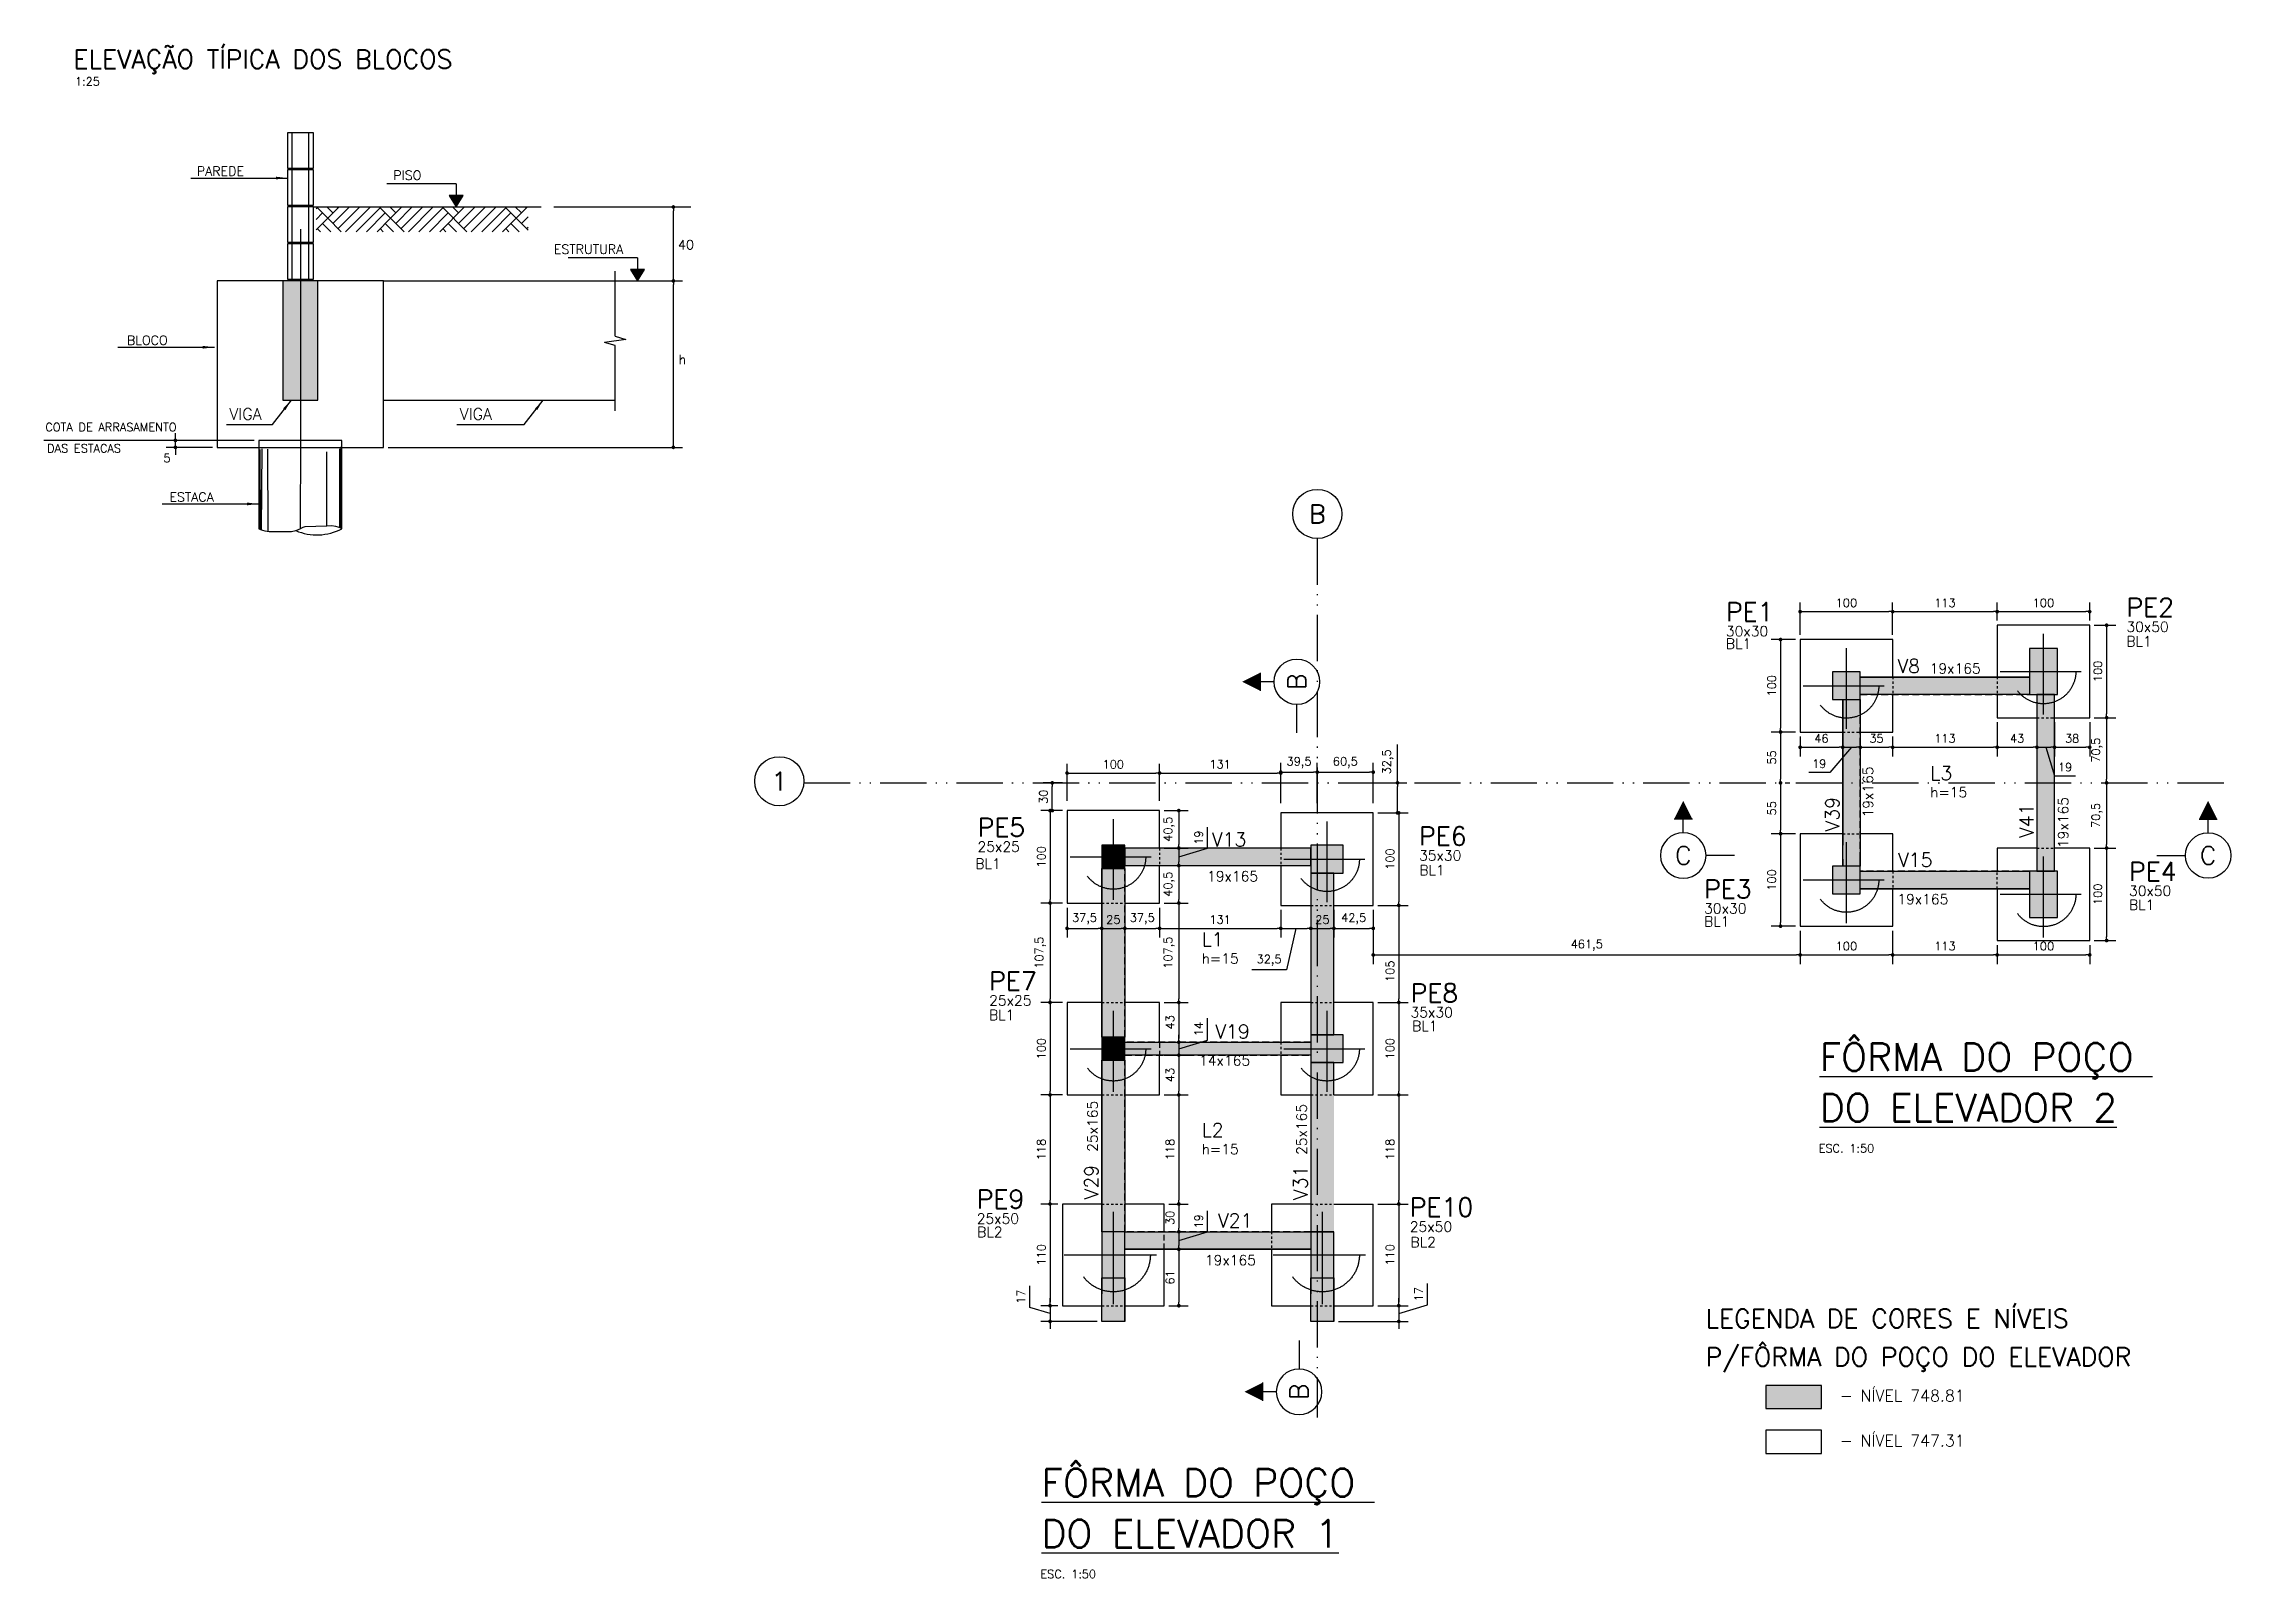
# Model space of a CAD drawing. Extents: x -15987 to 10953, y -16747 to -1189.
# Drawn here: x 5090 to 7456, y -16449 to -14790 of the extents above; entities that cross this region are included whole.
import ezdxf
from ezdxf.enums import TextEntityAlignment as Align

# ---------------------------------------------------------------- set-up
doc = ezdxf.new("R2010")
doc.units = 0
doc.header["$LTSCALE"] = 25
for name, pattern in [('DASHED2', [0.375, 0.25, -0.125]), ('ESTILO_TQS_0001', [0.45, 0.3, -0.15]), ('ESTILO_TQS_0002', [0.4, 0.1, -0.3]), ('ESTILO_TQS_0004', [3.3, 2, -0.4, 0.05, -0.4, 0.05, -0.4]), ('ESTILO_TQS_0005', [0.2, 0.1, -0.1])]:
    doc.linetypes.add(name, pattern=pattern)
for name, color, linetype in [('228', 7, 'Continuous'), ('241', 2, 'Continuous'), ('BLOCO', 3, 'Continuous'), ('COTA', 1, 'Continuous'), ('EIXOS', 1, 'ESTILO_TQS_0004'), ('ESTACA', 1, 'ESTILO_TQS_0002'), ('H2', 252, 'Continuous'), ('H3', 253, 'Continuous'), ('H6', 1, 'Continuous'), ('IND-EIXOS', 2, 'Continuous'), ('L-D', 2, 'Continuous'), ('L-N', 4, 'Continuous'), ('Linha_fina', 1, 'Continuous'), ('Linha_media', 4, 'Continuous'), ('P-D', 2, 'Continuous'), ('P-M', 5, 'Continuous'), ('P-S', 5, 'Continuous'), ('PENA_03', 3, 'Continuous'), ('Pena_1', 1, 'Continuous'), ('PENA_3', 3, 'Continuous'), ('PENA_6', 6, 'Continuous'), ('PIL-N', 4, 'Continuous'), ('T1', 2, 'Continuous'), ('T2', 3, 'Continuous'), ('T3', 4, 'Continuous'), ('T4', 6, 'Continuous'), ('TEXT-EIXOS', 3, 'Continuous'), ('TEXTO', 3, 'Continuous'), ('VIG-D', 2, 'Continuous'), ('VIG-N', 4, 'Continuous'), ('VIGA', 3, 'Continuous'), ('VIGAT', 3, 'ESTILO_TQS_0002')]:
    doc.layers.add(name, color=color, linetype=linetype)
doc.styles.add('COTA', font='romans.shx')
doc.styles.add('ROMANS', font='ROMANS')
doc.styles.get("Standard").update_dxf_attribs({"font": 'romans.shx'})
doc.styles.add('TEXTO', font='romans.shx', dxfattribs={"height": 10})
doc.styles.add('Texto1', font='romans.shx', dxfattribs={"height": 9})
doc.styles.add('Texto2', font='romans.shx', dxfattribs={"height": 12.5})
doc.styles.add('Texto3', font='romans.shx', dxfattribs={"height": 20})
doc.styles.add('Texto4', font='romans.shx', dxfattribs={"height": 30})
doc.dimstyles.new('forma', dxfattribs={"dimscale": 5, "dimtxt": 1.8, "dimasz": 0.8, "dimexe": 2, "dimexo": 1, "dimgap": 1, "dimtad": 1, "dimdec": 1, "dimzin": 9, "dimtxsty": 'COTA', "dimblk1": 'DOT', "dimblk2": 'DOT', "dimsah": 1, "dimcen": 0, "dimdle": 1, "dimclrd": 256, "dimclre": 256, "dimclrt": 2, "dimadec": 0, "dimazin": 0, "dimtfac": 1, "dimtdec": 0, "dimtmove": 0, "dimatfit": 3, "dimfxl": 1, "dimtolj": 1, "dimtzin": 0, "dimarcsym": 0})

msp = doc.modelspace()

# ---------------------------------------------------------------- texts
at = {"layer": 'L-D', "linetype": 'Continuous'}
for p in [(7129.29, -15604.71), (6341.67, -15784.6), (6341.67, -15990.79)]:
    msp.add_text('h=15', height=11, dxfattribs=at).set_placement(p)
at = {"layer": 'L-N', "linetype": 'Continuous'}
for s, p in [('L3', (7129.29, -15586.01)), ('L1', (6341.67, -15765.9)), ('L2', (6341.67, -15972.09))]:
    msp.add_text(s, height=15, dxfattribs=at).set_placement(p)
at = {"layer": 'P-D', "linetype": 'Continuous'}
for s, p in [('30x30', (6908.39, -15430.55)), ('30x50', (7341.42, -15425.75)), ('BL1', (6908.39, -15444.01)), ('BL1', (7341.39, -15441.52)), ('25x25', (6099.44, -15663.63)), ('BL1', (6097.05, -15682.03)), ('35x30', (6576.72, -15673.13)), ('BL1', (6577.11, -15689.06)), ('30x50', (7344.19, -15711.39)), ('30x30', (6884.88, -15730.42)), ('BL1', (7344.19, -15726.52)), ('BL1', (6884.88, -15744.48)), ('25x25', (6111.97, -15829.93)), ('BL1', (6111.88, -15845.63)), ('35x30', (6567.55, -15842.81)), ('BL1', (6569.29, -15857.56)), ('25x50', (6098.59, -16065.87)), ('25x50', (6566.72, -16074.57)), ('BL2', (6099.09, -16080.37)), ('BL2', (6567.53, -16091.34))]:
    msp.add_text(s, height=11, dxfattribs=at).set_placement(p)
at = {"layer": 'PIL-N', "linetype": 'Continuous'}
for s, p in [('PE1', (6908.39, -15414.05)), ('PE2', (7341.42, -15409.25)), ('PE5', (6099.44, -15647.13)), ('PE6', (6576.72, -15656.63)), ('PE4', (7344.19, -15694.89)), ('PE3', (6884.88, -15713.92)), ('PE7', (6111.97, -15813.43)), ('PE8', (6567.55, -15826.31)), ('PE9', (6098.59, -16049.37)), ('PE10', (6566.72, -16058.07))]:
    msp.add_text(s, height=20, dxfattribs=at).set_placement(p)
at = {"layer": 'T1', "style": 'Texto1'}
for s, p in [('1:25', (5123.65, -14834.94)), ('COTA DE ARRASAMENTO', (5091.62, -15208.83)), ('DAS ESTACAS', (5093.63, -15231.75)), ('5', (5219.37, -15242.31))]:
    msp.add_text(s, height=9, dxfattribs=at).set_placement(p)
at = {"layer": 'T2', "style": 'Texto2'}
for s, p in [('VIGA', (5290.64, -15196.36)), ('VIGA', (5539.72, -15196.36)), ('- NÍVEL 748.81', (7031.61, -16258.25)), ('- NÍVEL 747.31', (7031.61, -16306.85))]:
    msp.add_text(s, height=12.5, dxfattribs=at).set_placement(p)
at = {"layer": 'T3', "style": 'Texto3'}
for s, p in [('ELEVAÇÃO TÍPICA DOS BLOCOS', (5122.09, -14816.32)), ('LEGENDA DE CORES E NÍVEIS', (6886.38, -16178.48)), ('P/FÔRMA DO POÇO DO ELEVADOR', (6886.38, -16219.92))]:
    msp.add_text(s, height=20, dxfattribs=at).set_placement(p)
at = {"layer": 'T4', "style": 'Texto4'}
for s, p in [('%%UFÔRMA DO POÇO ', (7009.74, -15900.62)), ('%%UDO ELEVADOR 2', (7009.74, -15955.53)), ('%%UFÔRMA DO POÇO ', (6168.47, -16361.13)), ('%%UDO ELEVADOR 1', (6168.47, -16416.04))]:
    msp.add_text(s, height=30, dxfattribs=at).set_placement(p)
at = {"layer": 'TEXT-EIXOS'}
for s, p in [('B', (6466.62, -15298.24)), ('1', (5885.13, -15587.36))]:
    msp.add_text(s, height=20, dxfattribs=at).set_placement(p, align=Align.MIDDLE_CENTER)
at = {"layer": 'TEXTO', "linetype": 'Continuous', "style": 'TEXTO'}
for s, p in [('40', (5775.68, -15012.05)), ('h', (5776.37, -15136.14))]:
    msp.add_text(s, height=10, dxfattribs=at).set_placement(p)
at = {"layer": 'TEXTO', "color": 2, "style": 'Texto1'}
for p in [(7008.64, -15988.88), (6167.37, -16449.39)]:
    msp.add_text('ESC. 1:50', height=9, dxfattribs=at).set_placement(p)
at = {"layer": 'TEXTO', "linetype": 'Continuous', "style": 'TEXTO'}
for tag, p in [('PAREDE', (5280.91, -14935.41)), ('BLOCO', (5201.91, -15118.41)), ('ESTACA', (5249.81, -15287.88))]:
    msp.add_attdef(tag, text='', height=10, dxfattribs=at).set_placement(p, align=Align.BOTTOM_CENTER)
at = {"layer": 'VIG-D', "linetype": 'Continuous'}
for s, p in [('19x165', (7128.72, -15470.85)), ('19x165', (6347.57, -15695.6)), ('19x165', (7093.75, -15720.35)), ('14x165', (6338.9, -15894.84)), ('19x165', (6345.25, -16110.86))]:
    msp.add_text(s, height=11, dxfattribs=at).set_placement(p)
for s, p in [('19x165', (7067.48, -15626.51)), ('19x165', (7278.57, -15659.6)), ('25x165', (6229.24, -15988.17)), ('25x165', (6455.26, -15991.57))]:
    msp.add_text(s, height=11, rotation=90, dxfattribs=at).set_placement(p)
at = {"layer": 'VIG-N', "linetype": 'Continuous'}
for s, p in [('V8', (7093.84, -15470.23)), ('V13', (6352.67, -15657.84)), ('V15', (7094.52, -15679.89)), ('V19', (6356.4, -15865.55)), ('V21', (6359.3, -16069.94))]:
    msp.add_text(s, height=15, dxfattribs=at).set_placement(p)
for s, p in [('V39', (7030.98, -15641.6)), ('V41', (7240.98, -15648.58)), ('V29', (6229.98, -16039.61)), ('V31', (6455.98, -16040.23))]:
    msp.add_text(s, height=15, rotation=90, dxfattribs=at).set_placement(p)

# ---------------------------------------------------------------- blocks, each defined once
blk = doc.blocks.new('ELEV1')
at = {"color": 1}
for p, q in [((-4.5, -9.5), (-4.5, 9.5)), ((4.5, -9.5), (4.5, 9.5))]:
    blk.add_line(p, q, dxfattribs=at)
blk.add_lwpolyline([(-7, -9.5), (7, -9.5), (7, 9.5), (-7, 9.5), (-7, -9.5)], dxfattribs=at)
blk = doc.blocks.new('_Dot')
at = {"color": 0, "linetype": 'ByBlock', "lineweight": -2}
blk.add_line((-0.5, 0), (-1, 0), dxfattribs=at)
at = {"color": 0, "linetype": 'ByBlock', "const_width": 0.5}
blk.add_lwpolyline([(-0.25, 0, 1), (0.25, 0, 1)], format="xyb", close=True, dxfattribs=at)
blk = doc.blocks.new('*D14')
at = {"layer": 'COTA', "lineweight": -2, "transparency": 16777216}
for p, q in [((5462.4, -15046.2), (5780.6, -15046.2)), ((5770.6, -15222.2), (5770.6, -15050.2)), ((5462.4, -15226.2), (5780.6, -15226.2))]:
    blk.add_line(p, q, dxfattribs=at)
at = {"layer": 'Defpoints', "color": 0, "transparency": 16777216}
for p in [(5457.4, -15046.2), (5770.6, -15046.2), (5457.4, -15226.2)]:
    blk.add_point(p, dxfattribs=at)
at = {"layer": 'COTA', "lineweight": -2, "transparency": 16777216, "xscale": 4, "yscale": 4, "zscale": 4}
for p, rotation in [((5770.6, -15046.2), 90), ((5770.6, -15226.2), 270)]:
    blk.add_blockref('_Dot', p, dxfattribs=dict(at, rotation=rotation))
blk = doc.blocks.new('*D15')
at = {"layer": 'COTA', "lineweight": -2, "transparency": 16777216}
for p, q in [((5770.6, -15042.2), (5770.6, -14970.2)), ((5775.6, -14966.2), (5780.6, -14966.2)), ((5462.4, -15046.2), (5780.6, -15046.2))]:
    blk.add_line(p, q, dxfattribs=at)
at = {"layer": 'Defpoints', "color": 0, "transparency": 16777216}
for p in [(5770.6, -14966.2), (5770.6, -14966.2), (5457.4, -15046.2)]:
    blk.add_point(p, dxfattribs=at)
at = {"layer": 'COTA', "lineweight": -2, "transparency": 16777216, "xscale": 4, "yscale": 4, "zscale": 4}
for p, rotation in [((5770.6, -14966.2), 90), ((5770.6, -15046.2), 270)]:
    blk.add_blockref('_Dot', p, dxfattribs=dict(at, rotation=rotation))
blk = doc.blocks.new('elevação')
at = {"layer": 'Linha_fina', "linetype": 'Continuous'}
blk.add_hatch(color=256, dxfattribs=at).paths.add_polyline_path([(1.5, 2.5), (-1.5, 2.5), (0, 0)])
at = {"layer": 'Linha_fina'}
for p, q in [((0, 5), (-15, 5)), ((0, 5), (0, 2.5)), ((-1.5, 2.5), (0, 0)), ((1.5, 2.5), (-1.5, 2.5)), ((0, 0), (1.5, 2.5))]:
    blk.add_line(p, q, dxfattribs=at)
at = {"layer": 'TEXTO', "linetype": 'Continuous', "style": 'TEXTO'}
for p in [(-8.5, 5.25), (-8.5, 1.5)]:
    blk.add_attdef('XXXX.XX', text='', height=2, dxfattribs=at).set_placement(p, align=Align.BOTTOM_CENTER)
blk = doc.blocks.new('*D16')
at = {"layer": 'COTA', "lineweight": -2, "transparency": 16777216}
for p, q in [((5232.3, -15214.7), (5232.3, -15210.7)), ((5317.3, -15218.7), (5222.3, -15218.7)), ((5272.4, -15226.2), (5222.3, -15226.2)), ((5232.3, -15226.2), (5232.3, -15218.7)), ((5232.3, -15230.2), (5232.3, -15234.2))]:
    blk.add_line(p, q, dxfattribs=at)
at = {"layer": 'Defpoints', "color": 0, "transparency": 16777216}
for p in [(5232.3, -15218.7), (5277.4, -15226.2), (5322.3, -15218.7)]:
    blk.add_point(p, dxfattribs=at)
at = {"layer": 'COTA', "lineweight": -2, "transparency": 16777216, "xscale": 4, "yscale": 4, "zscale": 4}
for p, rotation in [((5232.3, -15218.7), 270), ((5232.3, -15226.2), 90)]:
    blk.add_blockref('_Dot', p, dxfattribs=dict(at, rotation=rotation))
blk = doc.blocks.new('ss')
at = {"layer": 'Linha_fina'}
blk.add_solid([(0, 0), (-2.5, -0.29), (-2.5, 0.3)], dxfattribs=at)
blk = doc.blocks.new('interrup')
at = {"layer": 'Linha_fina'}
for p, q in [((-1, 0), (-0.33, 2.31)), ((0.33, -2.31), (-0.33, 2.31)), ((1, 0), (0.33, -2.31))]:
    blk.add_line(p, q, dxfattribs=at)
blk = doc.blocks.new('_EST70')
at = {"layer": 'ESTACA', "linetype": 'ESTILO_TQS_0002'}
for p, q in [((0, -1.333), (0, 1.333)), ((-1.333, 0), (1.333, 0))]:
    blk.add_line(p, q, dxfattribs=at)
blk.add_circle((0, 0), 1, dxfattribs=at)
blk = doc.blocks.new('_EST80')
at = {"layer": 'ESTACA', "linetype": 'ESTILO_TQS_0002'}
for p, q in [((0, -1.333), (0, 1.333)), ((-1.333, 0), (1.333, 0))]:
    blk.add_line(p, q, dxfattribs=at)
blk.add_circle((0, 0), 1, dxfattribs=at)
blk = doc.blocks.new('seção_dir')
at = {"layer": 'Linha_media'}
for p, q in [((-1, 4), (1, 4)), ((0, 2.5), (0, 4)), ((-5.62, 0), (-2.5, 0))]:
    blk.add_line(p, q, dxfattribs=at)
blk.add_circle((0, 0), 2.5, dxfattribs=at)
blk.add_solid([(-1, 4), (0, 6), (1, 4)], dxfattribs=at)
blk = doc.blocks.new('atrib_seção')
at = {"layer": 'Linha_media', "style": 'ROMANS'}
blk.add_attdef('X', text='', height=2, dxfattribs=at).set_placement((0, 0), align=Align.MIDDLE)
blk = doc.blocks.new('*D386')
at = {"layer": 'COTA', "lineweight": -2, "transparency": 16777216}
for p, q in [((6191.2, -15589.1), (6170.2, -15589.1)), ((6180.2, -15615.1), (6180.2, -15593.1)), ((6191.2, -15619.1), (6170.2, -15619.1))]:
    blk.add_line(p, q, dxfattribs=at)
at = {"layer": 'Defpoints', "color": 0, "transparency": 16777216}
for p in [(6180.2, -15589.1), (6196.2, -15589.1), (6196.2, -15619.1)]:
    blk.add_point(p, dxfattribs=at)
at = {"layer": 'COTA', "lineweight": -2, "transparency": 16777216, "xscale": 4, "yscale": 4, "zscale": 4}
for p, rotation in [((6180.2, -15589.1), 90), ((6180.2, -15619.1), 270)]:
    blk.add_blockref('_Dot', p, dxfattribs=dict(at, rotation=rotation))
at = {"layer": 'COTA', "color": 2, "transparency": 16777216, "insert": (6170.7, -15604.1), "char_height": 9, "attachment_point": 5, "rotation": 90, "style": 'COTA'}
blk.add_mtext('\\A1;30 ', dxfattribs=at)
blk = doc.blocks.new('*D387')
at = {"layer": 'COTA', "lineweight": -2, "transparency": 16777216}
for p, q in [((6191.2, -15619.1), (6167.8, -15619.1)), ((6177.8, -15623.1), (6177.8, -15715.1)), ((6191.2, -15719.1), (6167.8, -15719.1))]:
    blk.add_line(p, q, dxfattribs=at)
at = {"layer": 'Defpoints', "color": 0, "transparency": 16777216}
for p in [(6196.2, -15619.1), (6177.8, -15719.1), (6196.2, -15719.1)]:
    blk.add_point(p, dxfattribs=at)
at = {"layer": 'COTA', "lineweight": -2, "transparency": 16777216, "xscale": 4, "yscale": 4, "zscale": 4}
for p, rotation in [((6177.8, -15619.1), 90), ((6177.8, -15719.1), 270)]:
    blk.add_blockref('_Dot', p, dxfattribs=dict(at, rotation=rotation))
at = {"layer": 'COTA', "color": 2, "transparency": 16777216, "insert": (6168.3, -15669.1), "char_height": 9, "attachment_point": 5, "rotation": 90, "style": 'COTA'}
blk.add_mtext('\\A1;100 ', dxfattribs=at)
blk = doc.blocks.new('*D388')
at = {"layer": 'COTA', "lineweight": -2, "transparency": 16777216}
for p, q in [((6191.2, -15719.1), (6167.8, -15719.1)), ((6177.8, -15723.1), (6177.8, -15822.6)), ((6191.2, -15826.6), (6167.8, -15826.6))]:
    blk.add_line(p, q, dxfattribs=at)
at = {"layer": 'Defpoints', "color": 0, "transparency": 16777216}
for p in [(6196.2, -15719.1), (6177.8, -15826.6), (6196.2, -15826.6)]:
    blk.add_point(p, dxfattribs=at)
at = {"layer": 'COTA', "lineweight": -2, "transparency": 16777216, "xscale": 4, "yscale": 4, "zscale": 4}
for p, rotation in [((6177.8, -15719.1), 90), ((6177.8, -15826.6), 270)]:
    blk.add_blockref('_Dot', p, dxfattribs=dict(at, rotation=rotation))
at = {"layer": 'COTA', "color": 2, "transparency": 16777216, "insert": (6167.4, -15772.8), "char_height": 9, "attachment_point": 5, "rotation": 90, "style": 'COTA'}
blk.add_mtext('\\A1;107,5 ', dxfattribs=at)
blk = doc.blocks.new('*D389')
at = {"layer": 'COTA', "lineweight": -2, "transparency": 16777216}
for p, q in [((6191.2, -15826.6), (6167.8, -15826.6)), ((6177.8, -15830.6), (6177.8, -15922.6)), ((6191.2, -15926.6), (6167.8, -15926.6))]:
    blk.add_line(p, q, dxfattribs=at)
at = {"layer": 'Defpoints', "color": 0, "transparency": 16777216}
for p in [(6196.2, -15826.6), (6177.8, -15926.6), (6196.2, -15926.6)]:
    blk.add_point(p, dxfattribs=at)
at = {"layer": 'COTA', "lineweight": -2, "transparency": 16777216, "xscale": 4, "yscale": 4, "zscale": 4}
for p, rotation in [((6177.8, -15826.6), 90), ((6177.8, -15926.6), 270)]:
    blk.add_blockref('_Dot', p, dxfattribs=dict(at, rotation=rotation))
at = {"layer": 'COTA', "color": 2, "transparency": 16777216, "insert": (6168.3, -15876.6), "char_height": 9, "attachment_point": 5, "rotation": 90, "style": 'COTA'}
blk.add_mtext('\\A1;100 ', dxfattribs=at)
blk = doc.blocks.new('*D390')
at = {"layer": 'COTA', "lineweight": -2, "transparency": 16777216}
for p, q in [((6191.2, -15926.6), (6167.8, -15926.6)), ((6177.8, -15930.6), (6177.8, -16040.6)), ((6186.2, -16044.6), (6167.8, -16044.6))]:
    blk.add_line(p, q, dxfattribs=at)
at = {"layer": 'Defpoints', "color": 0, "transparency": 16777216}
for p in [(6196.2, -15926.6), (6177.8, -16044.6), (6191.2, -16044.6)]:
    blk.add_point(p, dxfattribs=at)
at = {"layer": 'COTA', "lineweight": -2, "transparency": 16777216, "xscale": 4, "yscale": 4, "zscale": 4}
for p, rotation in [((6177.8, -15926.6), 90), ((6177.8, -16044.6), 270)]:
    blk.add_blockref('_Dot', p, dxfattribs=dict(at, rotation=rotation))
at = {"layer": 'COTA', "color": 2, "transparency": 16777216, "insert": (6168.3, -15985.6), "char_height": 9, "attachment_point": 5, "rotation": 90, "style": 'COTA'}
blk.add_mtext('\\A1;118 ', dxfattribs=at)
blk = doc.blocks.new('*D391')
at = {"layer": 'COTA', "lineweight": -2, "transparency": 16777216}
for p, q in [((6186.2, -16044.6), (6167.8, -16044.6)), ((6177.8, -16048.6), (6177.8, -16150.6)), ((6186.2, -16154.6), (6167.8, -16154.6))]:
    blk.add_line(p, q, dxfattribs=at)
at = {"layer": 'Defpoints', "color": 0, "transparency": 16777216}
for p in [(6191.2, -16044.6), (6177.8, -16154.6), (6191.2, -16154.6)]:
    blk.add_point(p, dxfattribs=at)
at = {"layer": 'COTA', "lineweight": -2, "transparency": 16777216, "xscale": 4, "yscale": 4, "zscale": 4}
for p, rotation in [((6177.8, -16044.6), 90), ((6177.8, -16154.6), 270)]:
    blk.add_blockref('_Dot', p, dxfattribs=dict(at, rotation=rotation))
at = {"layer": 'COTA', "color": 2, "transparency": 16777216, "insert": (6168.3, -16099.6), "char_height": 9, "attachment_point": 5, "rotation": 90, "style": 'COTA'}
blk.add_mtext('\\A1;110 ', dxfattribs=at)
blk = doc.blocks.new('*D392')
at = {"layer": 'COTA', "lineweight": -2, "transparency": 16777216}
for p, q in [((6155.8, -16156.5), (6155.8, -16133.2)), ((6177.8, -16163.1), (6155.8, -16156.5)), ((6186.2, -16154.6), (6167.8, -16154.6)), ((6177.8, -16150.6), (6177.8, -16146.6)), ((6177.8, -16154.6), (6177.8, -16171.6)), ((6177.8, -16154.6), (6177.8, -16171.6)), ((6228.7, -16171.6), (6167.8, -16171.6)), ((6177.8, -16175.6), (6177.8, -16179.6))]:
    blk.add_line(p, q, dxfattribs=at)
at = {"layer": 'Defpoints', "color": 0, "transparency": 16777216}
for p in [(6191.2, -16154.6), (6177.8, -16171.6), (6233.7, -16171.6)]:
    blk.add_point(p, dxfattribs=at)
at = {"layer": 'COTA', "lineweight": -2, "transparency": 16777216, "xscale": 4, "yscale": 4, "zscale": 4}
for p, rotation in [((6177.8, -16154.6), 270), ((6177.8, -16171.6), 90)]:
    blk.add_blockref('_Dot', p, dxfattribs=dict(at, rotation=rotation))
at = {"layer": 'COTA', "color": 2, "transparency": 16777216, "insert": (6146.3, -16144.9), "char_height": 9, "attachment_point": 5, "rotation": 90, "style": 'COTA'}
blk.add_mtext('\\A1;17 ', dxfattribs=at)
blk = doc.blocks.new('*D393')
at = {"layer": 'COTA', "lineweight": -2, "transparency": 16777216}
for p, q in [((6196.2, -15608.7), (6196.2, -15568.5)), ((6200.2, -15578.5), (6292.2, -15578.5)), ((6296.2, -15608.7), (6296.2, -15568.5))]:
    blk.add_line(p, q, dxfattribs=at)
at = {"layer": 'Defpoints', "color": 0, "transparency": 16777216}
for p in [(6296.2, -15578.5), (6196.2, -15613.7), (6296.2, -15613.7)]:
    blk.add_point(p, dxfattribs=at)
at = {"layer": 'COTA', "lineweight": -2, "transparency": 16777216, "xscale": 4, "yscale": 4, "zscale": 4, "rotation": 180}
blk.add_blockref('_Dot', (6196.2, -15578.5), dxfattribs=at)
at = {"layer": 'COTA', "lineweight": -2, "transparency": 16777216, "xscale": 4, "yscale": 4, "zscale": 4}
blk.add_blockref('_Dot', (6296.2, -15578.5), dxfattribs=at)
at = {"layer": 'COTA', "color": 2, "transparency": 16777216, "insert": (6246.2, -15569), "char_height": 9, "attachment_point": 5, "style": 'COTA'}
blk.add_mtext('\\A1;100 ', dxfattribs=at)
blk = doc.blocks.new('*D394')
at = {"layer": 'COTA', "lineweight": -2, "transparency": 16777216}
for p, q in [((6296.2, -15608.7), (6296.2, -15568.5)), ((6300.2, -15578.5), (6423.2, -15578.5)), ((6427.2, -15611.2), (6427.2, -15568.5))]:
    blk.add_line(p, q, dxfattribs=at)
at = {"layer": 'Defpoints', "color": 0, "transparency": 16777216}
for p in [(6427.2, -15578.5), (6296.2, -15613.7), (6427.2, -15616.2)]:
    blk.add_point(p, dxfattribs=at)
at = {"layer": 'COTA', "lineweight": -2, "transparency": 16777216, "xscale": 4, "yscale": 4, "zscale": 4, "rotation": 180}
blk.add_blockref('_Dot', (6296.2, -15578.5), dxfattribs=at)
at = {"layer": 'COTA', "lineweight": -2, "transparency": 16777216, "xscale": 4, "yscale": 4, "zscale": 4}
blk.add_blockref('_Dot', (6427.2, -15578.5), dxfattribs=at)
at = {"layer": 'COTA', "color": 2, "transparency": 16777216, "insert": (6361.7, -15569), "char_height": 9, "attachment_point": 5, "style": 'COTA'}
blk.add_mtext('\\A1;131 ', dxfattribs=at)
blk = doc.blocks.new('*D395')
at = {"layer": 'COTA', "lineweight": -2, "transparency": 16777216}
for p, q in [((6427.2, -15611.2), (6427.2, -15567.5)), ((6431.2, -15577.5), (6462.7, -15577.5)), ((6466.7, -15611.2), (6466.7, -15567.5))]:
    blk.add_line(p, q, dxfattribs=at)
at = {"layer": 'Defpoints', "color": 0, "transparency": 16777216}
for p in [(6466.7, -15577.5), (6427.2, -15616.2), (6466.7, -15616.2)]:
    blk.add_point(p, dxfattribs=at)
at = {"layer": 'COTA', "lineweight": -2, "transparency": 16777216, "xscale": 4, "yscale": 4, "zscale": 4, "rotation": 180}
blk.add_blockref('_Dot', (6427.2, -15577.5), dxfattribs=at)
at = {"layer": 'COTA', "lineweight": -2, "transparency": 16777216, "xscale": 4, "yscale": 4, "zscale": 4}
blk.add_blockref('_Dot', (6466.7, -15577.5), dxfattribs=at)
at = {"layer": 'COTA', "color": 2, "transparency": 16777216, "insert": (6447, -15567.2), "char_height": 9, "attachment_point": 5, "style": 'COTA'}
blk.add_mtext('\\A1;39,5 ', dxfattribs=at)
blk = doc.blocks.new('*D396')
at = {"layer": 'COTA', "lineweight": -2, "transparency": 16777216}
for p, q in [((6466.7, -15611.2), (6466.7, -15567.5)), ((6470.7, -15577.5), (6523.2, -15577.5)), ((6527.2, -15611.2), (6527.2, -15567.5))]:
    blk.add_line(p, q, dxfattribs=at)
at = {"layer": 'Defpoints', "color": 0, "transparency": 16777216}
for p in [(6527.2, -15577.5), (6466.7, -15616.2), (6527.2, -15616.2)]:
    blk.add_point(p, dxfattribs=at)
at = {"layer": 'COTA', "lineweight": -2, "transparency": 16777216, "xscale": 4, "yscale": 4, "zscale": 4, "rotation": 180}
blk.add_blockref('_Dot', (6466.7, -15577.5), dxfattribs=at)
at = {"layer": 'COTA', "lineweight": -2, "transparency": 16777216, "xscale": 4, "yscale": 4, "zscale": 4}
blk.add_blockref('_Dot', (6527.2, -15577.5), dxfattribs=at)
at = {"layer": 'COTA', "color": 2, "transparency": 16777216, "insert": (6497, -15567.2), "char_height": 9, "attachment_point": 5, "style": 'COTA'}
blk.add_mtext('\\A1;60,5 ', dxfattribs=at)
blk = doc.blocks.new('*D397')
at = {"layer": 'COTA', "lineweight": -2, "transparency": 16777216}
for p, q in [((6196.2, -15724.1), (6196.2, -15756.5)), ((6233.7, -15724.1), (6233.7, -15756.5)), ((6200.2, -15746.5), (6229.7, -15746.5))]:
    blk.add_line(p, q, dxfattribs=at)
at = {"layer": 'Defpoints', "color": 0, "transparency": 16777216}
for p in [(6196.2, -15719.1), (6233.7, -15719.1), (6233.7, -15746.5)]:
    blk.add_point(p, dxfattribs=at)
at = {"layer": 'COTA', "lineweight": -2, "transparency": 16777216, "xscale": 4, "yscale": 4, "zscale": 4, "rotation": 180}
blk.add_blockref('_Dot', (6196.2, -15746.5), dxfattribs=at)
at = {"layer": 'COTA', "lineweight": -2, "transparency": 16777216, "xscale": 4, "yscale": 4, "zscale": 4}
blk.add_blockref('_Dot', (6233.7, -15746.5), dxfattribs=at)
at = {"layer": 'COTA', "color": 2, "transparency": 16777216, "insert": (6215, -15736.2), "char_height": 9, "attachment_point": 5, "style": 'COTA'}
blk.add_mtext('\\A1;37,5 ', dxfattribs=at)
blk = doc.blocks.new('*D398')
at = {"layer": 'COTA', "lineweight": -2, "transparency": 16777216}
for p, q in [((6233.7, -15724.1), (6233.7, -15756.5)), ((6258.7, -15724.1), (6258.7, -15756.5)), ((6237.7, -15746.5), (6254.7, -15746.5))]:
    blk.add_line(p, q, dxfattribs=at)
at = {"layer": 'Defpoints', "color": 0, "transparency": 16777216}
for p in [(6233.7, -15719.1), (6258.7, -15719.1), (6258.7, -15746.5)]:
    blk.add_point(p, dxfattribs=at)
at = {"layer": 'COTA', "lineweight": -2, "transparency": 16777216, "xscale": 4, "yscale": 4, "zscale": 4, "rotation": 180}
blk.add_blockref('_Dot', (6233.7, -15746.5), dxfattribs=at)
at = {"layer": 'COTA', "lineweight": -2, "transparency": 16777216, "xscale": 4, "yscale": 4, "zscale": 4}
blk.add_blockref('_Dot', (6258.7, -15746.5), dxfattribs=at)
at = {"layer": 'COTA', "color": 2, "transparency": 16777216, "insert": (6246.2, -15737), "char_height": 9, "attachment_point": 5, "style": 'COTA'}
blk.add_mtext('\\A1;25 ', dxfattribs=at)
blk = doc.blocks.new('*D399')
at = {"layer": 'COTA', "lineweight": -2, "transparency": 16777216}
for p, q in [((6258.7, -15724.1), (6258.7, -15756.5)), ((6296.2, -15724.1), (6296.2, -15756.5)), ((6262.7, -15746.5), (6292.2, -15746.5))]:
    blk.add_line(p, q, dxfattribs=at)
at = {"layer": 'Defpoints', "color": 0, "transparency": 16777216}
for p in [(6258.7, -15719.1), (6296.2, -15719.1), (6296.2, -15746.5)]:
    blk.add_point(p, dxfattribs=at)
at = {"layer": 'COTA', "lineweight": -2, "transparency": 16777216, "xscale": 4, "yscale": 4, "zscale": 4, "rotation": 180}
blk.add_blockref('_Dot', (6258.7, -15746.5), dxfattribs=at)
at = {"layer": 'COTA', "lineweight": -2, "transparency": 16777216, "xscale": 4, "yscale": 4, "zscale": 4}
blk.add_blockref('_Dot', (6296.2, -15746.5), dxfattribs=at)
at = {"layer": 'COTA', "color": 2, "transparency": 16777216, "insert": (6277.5, -15736.2), "char_height": 9, "attachment_point": 5, "style": 'COTA'}
blk.add_mtext('\\A1;37,5 ', dxfattribs=at)
blk = doc.blocks.new('*D400')
at = {"layer": 'COTA', "lineweight": -2, "transparency": 16777216}
for p, q in [((6296.2, -15724.1), (6296.2, -15756.5)), ((6427.2, -15726.6), (6427.2, -15756.5)), ((6300.2, -15746.5), (6423.2, -15746.5))]:
    blk.add_line(p, q, dxfattribs=at)
at = {"layer": 'Defpoints', "color": 0, "transparency": 16777216}
for p in [(6296.2, -15719.1), (6427.2, -15721.6), (6427.2, -15746.5)]:
    blk.add_point(p, dxfattribs=at)
at = {"layer": 'COTA', "lineweight": -2, "transparency": 16777216, "xscale": 4, "yscale": 4, "zscale": 4, "rotation": 180}
blk.add_blockref('_Dot', (6296.2, -15746.5), dxfattribs=at)
at = {"layer": 'COTA', "lineweight": -2, "transparency": 16777216, "xscale": 4, "yscale": 4, "zscale": 4}
blk.add_blockref('_Dot', (6427.2, -15746.5), dxfattribs=at)
at = {"layer": 'COTA', "color": 2, "transparency": 16777216, "insert": (6361.7, -15737), "char_height": 9, "attachment_point": 5, "style": 'COTA'}
blk.add_mtext('\\A1;131 ', dxfattribs=at)
blk = doc.blocks.new('*D401')
at = {"layer": 'COTA', "lineweight": -2, "transparency": 16777216}
for p, q in [((6427.2, -15726.6), (6427.2, -15756.5)), ((6459.7, -15726.6), (6459.7, -15756.5)), ((6431.2, -15746.5), (6455.7, -15746.5)), ((6443.5, -15746.5), (6433.3, -15791.5)), ((6433.3, -15791.5), (6395.9, -15791.5))]:
    blk.add_line(p, q, dxfattribs=at)
at = {"layer": 'Defpoints', "color": 0, "transparency": 16777216}
for p in [(6427.2, -15721.6), (6459.7, -15721.6), (6459.7, -15746.5)]:
    blk.add_point(p, dxfattribs=at)
at = {"layer": 'COTA', "lineweight": -2, "transparency": 16777216, "xscale": 4, "yscale": 4, "zscale": 4, "rotation": 180}
blk.add_blockref('_Dot', (6427.2, -15746.5), dxfattribs=at)
at = {"layer": 'COTA', "lineweight": -2, "transparency": 16777216, "xscale": 4, "yscale": 4, "zscale": 4}
blk.add_blockref('_Dot', (6459.7, -15746.5), dxfattribs=at)
at = {"layer": 'COTA', "color": 2, "transparency": 16777216, "insert": (6414.6, -15781.1), "char_height": 9, "attachment_point": 5, "style": 'COTA'}
blk.add_mtext('\\A1;32,5 ', dxfattribs=at)
blk = doc.blocks.new('*D402')
at = {"layer": 'COTA', "lineweight": -2, "transparency": 16777216}
for p, q in [((6459.7, -15726.6), (6459.7, -15756.5)), ((6484.7, -15726.6), (6484.7, -15756.5)), ((6463.7, -15746.5), (6480.7, -15746.5))]:
    blk.add_line(p, q, dxfattribs=at)
at = {"layer": 'Defpoints', "color": 0, "transparency": 16777216}
for p in [(6459.7, -15721.6), (6484.7, -15721.6), (6484.7, -15746.5)]:
    blk.add_point(p, dxfattribs=at)
at = {"layer": 'COTA', "lineweight": -2, "transparency": 16777216, "xscale": 4, "yscale": 4, "zscale": 4, "rotation": 180}
blk.add_blockref('_Dot', (6459.7, -15746.5), dxfattribs=at)
at = {"layer": 'COTA', "lineweight": -2, "transparency": 16777216, "xscale": 4, "yscale": 4, "zscale": 4}
blk.add_blockref('_Dot', (6484.7, -15746.5), dxfattribs=at)
at = {"layer": 'COTA', "color": 2, "transparency": 16777216, "insert": (6472.2, -15737), "char_height": 9, "attachment_point": 5, "style": 'COTA'}
blk.add_mtext('\\A1;25 ', dxfattribs=at)
blk = doc.blocks.new('*D403')
at = {"layer": 'COTA', "lineweight": -2, "transparency": 16777216}
for p, q in [((6484.7, -15726.6), (6484.7, -15756.5)), ((6527.2, -15726.6), (6527.2, -15756.5)), ((6488.7, -15746.5), (6523.2, -15746.5))]:
    blk.add_line(p, q, dxfattribs=at)
at = {"layer": 'Defpoints', "color": 0, "transparency": 16777216}
for p in [(6484.7, -15721.6), (6527.2, -15721.6), (6527.2, -15746.5)]:
    blk.add_point(p, dxfattribs=at)
at = {"layer": 'COTA', "lineweight": -2, "transparency": 16777216, "xscale": 4, "yscale": 4, "zscale": 4, "rotation": 180}
blk.add_blockref('_Dot', (6484.7, -15746.5), dxfattribs=at)
at = {"layer": 'COTA', "lineweight": -2, "transparency": 16777216, "xscale": 4, "yscale": 4, "zscale": 4}
blk.add_blockref('_Dot', (6527.2, -15746.5), dxfattribs=at)
at = {"layer": 'COTA', "color": 2, "transparency": 16777216, "insert": (6506, -15736.2), "char_height": 9, "attachment_point": 5, "style": 'COTA'}
blk.add_mtext('\\A1;42,5 ', dxfattribs=at)
blk = doc.blocks.new('*D404')
at = {"layer": 'COTA', "lineweight": -2, "transparency": 16777216}
for p, q in [((6983.7, -15434.1), (6957.5, -15434.1)), ((6967.5, -15438.1), (6967.5, -15530.1)), ((6983.7, -15534.1), (6957.5, -15534.1))]:
    blk.add_line(p, q, dxfattribs=at)
at = {"layer": 'Defpoints', "color": 0, "transparency": 16777216}
for p in [(6988.7, -15434.1), (6967.5, -15534.1), (6988.7, -15534.1)]:
    blk.add_point(p, dxfattribs=at)
at = {"layer": 'COTA', "lineweight": -2, "transparency": 16777216, "xscale": 4, "yscale": 4, "zscale": 4}
for p, rotation in [((6967.5, -15434.1), 90), ((6967.5, -15534.1), 270)]:
    blk.add_blockref('_Dot', p, dxfattribs=dict(at, rotation=rotation))
at = {"layer": 'COTA', "color": 2, "transparency": 16777216, "insert": (6958, -15484.1), "char_height": 9, "attachment_point": 5, "rotation": 90, "style": 'COTA'}
blk.add_mtext('\\A1;100 ', dxfattribs=at)
blk = doc.blocks.new('*D405')
at = {"layer": 'COTA', "lineweight": -2, "transparency": 16777216}
for p, q in [((6983.7, -15534.1), (6957.5, -15534.1)), ((6967.5, -15538.1), (6967.5, -15585.1)), ((6972.5, -15589.1), (6977.5, -15589.1))]:
    blk.add_line(p, q, dxfattribs=at)
at = {"layer": 'Defpoints', "color": 0, "transparency": 16777216}
for p in [(6988.7, -15534.1), (6967.5, -15589.1), (6967.5, -15589.1)]:
    blk.add_point(p, dxfattribs=at)
at = {"layer": 'COTA', "lineweight": -2, "transparency": 16777216, "xscale": 4, "yscale": 4, "zscale": 4}
for p, rotation in [((6967.5, -15534.1), 90), ((6967.5, -15589.1), 270)]:
    blk.add_blockref('_Dot', p, dxfattribs=dict(at, rotation=rotation))
at = {"layer": 'COTA', "color": 2, "transparency": 16777216, "insert": (6958, -15561.6), "char_height": 9, "attachment_point": 5, "rotation": 90, "style": 'COTA'}
blk.add_mtext('\\A1;55 ', dxfattribs=at)
blk = doc.blocks.new('*D406')
at = {"layer": 'COTA', "lineweight": -2, "transparency": 16777216}
for p, q in [((6972.5, -15589.1), (6977.5, -15589.1)), ((6967.5, -15593.1), (6967.5, -15640.1)), ((6983.7, -15644.1), (6957.5, -15644.1))]:
    blk.add_line(p, q, dxfattribs=at)
at = {"layer": 'Defpoints', "color": 0, "transparency": 16777216}
for p in [(6967.5, -15589.1), (6967.5, -15644.1), (6988.7, -15644.1)]:
    blk.add_point(p, dxfattribs=at)
at = {"layer": 'COTA', "lineweight": -2, "transparency": 16777216, "xscale": 4, "yscale": 4, "zscale": 4}
for p, rotation in [((6967.5, -15589.1), 90), ((6967.5, -15644.1), 270)]:
    blk.add_blockref('_Dot', p, dxfattribs=dict(at, rotation=rotation))
at = {"layer": 'COTA', "color": 2, "transparency": 16777216, "insert": (6958, -15616.6), "char_height": 9, "attachment_point": 5, "rotation": 90, "style": 'COTA'}
blk.add_mtext('\\A1;55 ', dxfattribs=at)
blk = doc.blocks.new('*D407')
at = {"layer": 'COTA', "lineweight": -2, "transparency": 16777216}
for p, q in [((6983.7, -15644.1), (6957.5, -15644.1)), ((6967.5, -15648.1), (6967.5, -15740.1)), ((6983.7, -15744.1), (6957.5, -15744.1))]:
    blk.add_line(p, q, dxfattribs=at)
at = {"layer": 'Defpoints', "color": 0, "transparency": 16777216}
for p in [(6988.7, -15644.1), (6967.5, -15744.1), (6988.7, -15744.1)]:
    blk.add_point(p, dxfattribs=at)
at = {"layer": 'COTA', "lineweight": -2, "transparency": 16777216, "xscale": 4, "yscale": 4, "zscale": 4}
for p, rotation in [((6967.5, -15644.1), 90), ((6967.5, -15744.1), 270)]:
    blk.add_blockref('_Dot', p, dxfattribs=dict(at, rotation=rotation))
at = {"layer": 'COTA', "color": 2, "transparency": 16777216, "insert": (6958, -15694.1), "char_height": 9, "attachment_point": 5, "rotation": 90, "style": 'COTA'}
blk.add_mtext('\\A1;100 ', dxfattribs=at)
blk = doc.blocks.new('*D408')
at = {"layer": 'COTA', "lineweight": -2, "transparency": 16777216}
for p, q in [((6301.2, -15619.1), (6327, -15619.1)), ((6317, -15623.1), (6317, -15655.6)), ((6301.2, -15659.6), (6327, -15659.6))]:
    blk.add_line(p, q, dxfattribs=at)
at = {"layer": 'Defpoints', "color": 0, "transparency": 16777216}
for p in [(6296.2, -15619.1), (6296.2, -15659.6), (6317, -15659.6)]:
    blk.add_point(p, dxfattribs=at)
at = {"layer": 'COTA', "lineweight": -2, "transparency": 16777216, "xscale": 4, "yscale": 4, "zscale": 4}
for p, rotation in [((6317, -15619.1), 90), ((6317, -15659.6), 270)]:
    blk.add_blockref('_Dot', p, dxfattribs=dict(at, rotation=rotation))
at = {"layer": 'COTA', "color": 2, "transparency": 16777216, "insert": (6306.6, -15639.3), "char_height": 9, "attachment_point": 5, "rotation": 90, "style": 'COTA'}
blk.add_mtext('\\A1;40,5 ', dxfattribs=at)
blk = doc.blocks.new('*D409')
at = {"layer": 'COTA', "lineweight": -2, "transparency": 16777216}
for p, q in [((6348, -15659.8), (6348, -15636.9)), ((6301.2, -15659.6), (6327, -15659.6)), ((6317, -15669.1), (6348, -15659.8)), ((6301.2, -15678.6), (6327, -15678.6)), ((6317, -15663.6), (6317, -15674.6))]:
    blk.add_line(p, q, dxfattribs=at)
at = {"layer": 'Defpoints', "color": 0, "transparency": 16777216}
for p in [(6296.2, -15659.6), (6296.2, -15678.6), (6317, -15678.6)]:
    blk.add_point(p, dxfattribs=at)
at = {"layer": 'COTA', "lineweight": -2, "transparency": 16777216, "xscale": 4, "yscale": 4, "zscale": 4}
for p, rotation in [((6317, -15659.6), 90), ((6317, -15678.6), 270)]:
    blk.add_blockref('_Dot', p, dxfattribs=dict(at, rotation=rotation))
at = {"layer": 'COTA', "color": 2, "transparency": 16777216, "insert": (6338.5, -15648.4), "char_height": 9, "attachment_point": 5, "rotation": 90, "style": 'COTA'}
blk.add_mtext('\\A1;19 ', dxfattribs=at)
blk = doc.blocks.new('*D410')
at = {"layer": 'COTA', "lineweight": -2, "transparency": 16777216}
for p, q in [((6301.2, -15678.6), (6327, -15678.6)), ((6317, -15682.6), (6317, -15715.1)), ((6301.2, -15719.1), (6327, -15719.1))]:
    blk.add_line(p, q, dxfattribs=at)
at = {"layer": 'Defpoints', "color": 0, "transparency": 16777216}
for p in [(6296.2, -15678.6), (6296.2, -15719.1), (6317, -15719.1)]:
    blk.add_point(p, dxfattribs=at)
at = {"layer": 'COTA', "lineweight": -2, "transparency": 16777216, "xscale": 4, "yscale": 4, "zscale": 4}
for p, rotation in [((6317, -15678.6), 90), ((6317, -15719.1), 270)]:
    blk.add_blockref('_Dot', p, dxfattribs=dict(at, rotation=rotation))
at = {"layer": 'COTA', "color": 2, "transparency": 16777216, "insert": (6306.6, -15698.8), "char_height": 9, "attachment_point": 5, "rotation": 90, "style": 'COTA'}
blk.add_mtext('\\A1;40,5 ', dxfattribs=at)
blk = doc.blocks.new('*D411')
at = {"layer": 'COTA', "lineweight": -2, "transparency": 16777216}
for p, q in [((6301.2, -15719.1), (6327, -15719.1)), ((6317, -15723.1), (6317, -15822.6)), ((6301.2, -15826.6), (6327, -15826.6))]:
    blk.add_line(p, q, dxfattribs=at)
at = {"layer": 'Defpoints', "color": 0, "transparency": 16777216}
for p in [(6296.2, -15719.1), (6296.2, -15826.6), (6317, -15826.6)]:
    blk.add_point(p, dxfattribs=at)
at = {"layer": 'COTA', "lineweight": -2, "transparency": 16777216, "xscale": 4, "yscale": 4, "zscale": 4}
for p, rotation in [((6317, -15719.1), 90), ((6317, -15826.6), 270)]:
    blk.add_blockref('_Dot', p, dxfattribs=dict(at, rotation=rotation))
at = {"layer": 'COTA', "color": 2, "transparency": 16777216, "insert": (6306.6, -15772.8), "char_height": 9, "attachment_point": 5, "rotation": 90, "style": 'COTA'}
blk.add_mtext('\\A1;107,5 ', dxfattribs=at)
blk = doc.blocks.new('*D412')
at = {"layer": 'COTA', "lineweight": -2, "transparency": 16777216}
for p, q in [((6301.2, -15826.6), (6327, -15826.6)), ((6317, -15830.6), (6317, -15865.6)), ((6301.2, -15869.6), (6327, -15869.6))]:
    blk.add_line(p, q, dxfattribs=at)
at = {"layer": 'Defpoints', "color": 0, "transparency": 16777216}
for p in [(6296.2, -15826.6), (6296.2, -15869.6), (6317, -15869.6)]:
    blk.add_point(p, dxfattribs=at)
at = {"layer": 'COTA', "lineweight": -2, "transparency": 16777216, "xscale": 4, "yscale": 4, "zscale": 4}
for p, rotation in [((6317, -15826.6), 90), ((6317, -15869.6), 270)]:
    blk.add_blockref('_Dot', p, dxfattribs=dict(at, rotation=rotation))
at = {"layer": 'COTA', "color": 2, "transparency": 16777216, "insert": (6307.5, -15848.1), "char_height": 9, "attachment_point": 5, "rotation": 90, "style": 'COTA'}
blk.add_mtext('\\A1;43 ', dxfattribs=at)
blk = doc.blocks.new('*D413')
at = {"layer": 'COTA', "lineweight": -2, "transparency": 16777216}
for p, q in [((6348, -15867.3), (6348, -15843.6)), ((6301.2, -15869.6), (6327, -15869.6)), ((6317, -15865.6), (6317, -15861.6)), ((6317, -15876.6), (6348, -15867.3)), ((6317, -15869.6), (6317, -15883.6)), ((6317, -15869.6), (6317, -15883.6)), ((6301.2, -15883.6), (6327, -15883.6)), ((6317, -15887.6), (6317, -15891.6))]:
    blk.add_line(p, q, dxfattribs=at)
at = {"layer": 'Defpoints', "color": 0, "transparency": 16777216}
for p in [(6296.2, -15869.6), (6296.2, -15883.6), (6317, -15883.6)]:
    blk.add_point(p, dxfattribs=at)
at = {"layer": 'COTA', "lineweight": -2, "transparency": 16777216, "xscale": 4, "yscale": 4, "zscale": 4}
for p, rotation in [((6317, -15869.6), 270), ((6317, -15883.6), 90)]:
    blk.add_blockref('_Dot', p, dxfattribs=dict(at, rotation=rotation))
at = {"layer": 'COTA', "color": 2, "transparency": 16777216, "insert": (6338.5, -15855.4), "char_height": 9, "attachment_point": 5, "rotation": 90, "style": 'COTA'}
blk.add_mtext('\\A1;14 ', dxfattribs=at)
blk = doc.blocks.new('*D414')
at = {"layer": 'COTA', "lineweight": -2, "transparency": 16777216}
for p, q in [((6301.2, -15883.6), (6327, -15883.6)), ((6317, -15887.6), (6317, -15922.6)), ((6301.2, -15926.6), (6327, -15926.6))]:
    blk.add_line(p, q, dxfattribs=at)
at = {"layer": 'Defpoints', "color": 0, "transparency": 16777216}
for p in [(6296.2, -15883.6), (6296.2, -15926.6), (6317, -15926.6)]:
    blk.add_point(p, dxfattribs=at)
at = {"layer": 'COTA', "lineweight": -2, "transparency": 16777216, "xscale": 4, "yscale": 4, "zscale": 4}
for p, rotation in [((6317, -15883.6), 90), ((6317, -15926.6), 270)]:
    blk.add_blockref('_Dot', p, dxfattribs=dict(at, rotation=rotation))
at = {"layer": 'COTA', "color": 2, "transparency": 16777216, "insert": (6307.5, -15905.1), "char_height": 9, "attachment_point": 5, "rotation": 90, "style": 'COTA'}
blk.add_mtext('\\A1;43 ', dxfattribs=at)
blk = doc.blocks.new('*D415')
at = {"layer": 'COTA', "lineweight": -2, "transparency": 16777216}
for p, q in [((6301.2, -15926.6), (6327, -15926.6)), ((6317, -15930.6), (6317, -16040.6)), ((6306.2, -16044.6), (6327, -16044.6))]:
    blk.add_line(p, q, dxfattribs=at)
at = {"layer": 'Defpoints', "color": 0, "transparency": 16777216}
for p in [(6296.2, -15926.6), (6301.2, -16044.6), (6317, -16044.6)]:
    blk.add_point(p, dxfattribs=at)
at = {"layer": 'COTA', "lineweight": -2, "transparency": 16777216, "xscale": 4, "yscale": 4, "zscale": 4}
for p, rotation in [((6317, -15926.6), 90), ((6317, -16044.6), 270)]:
    blk.add_blockref('_Dot', p, dxfattribs=dict(at, rotation=rotation))
at = {"layer": 'COTA', "color": 2, "transparency": 16777216, "insert": (6307.5, -15985.6), "char_height": 9, "attachment_point": 5, "rotation": 90, "style": 'COTA'}
blk.add_mtext('\\A1;118 ', dxfattribs=at)
blk = doc.blocks.new('*D416')
at = {"layer": 'COTA', "lineweight": -2, "transparency": 16777216}
for p, q in [((6306.2, -16044.6), (6327, -16044.6)), ((6317, -16048.6), (6317, -16070.6)), ((6306.2, -16074.6), (6327, -16074.6))]:
    blk.add_line(p, q, dxfattribs=at)
at = {"layer": 'Defpoints', "color": 0, "transparency": 16777216}
for p in [(6301.2, -16044.6), (6301.2, -16074.6), (6317, -16074.6)]:
    blk.add_point(p, dxfattribs=at)
at = {"layer": 'COTA', "lineweight": -2, "transparency": 16777216, "xscale": 4, "yscale": 4, "zscale": 4}
for p, rotation in [((6317, -16044.6), 90), ((6317, -16074.6), 270)]:
    blk.add_blockref('_Dot', p, dxfattribs=dict(at, rotation=rotation))
at = {"layer": 'COTA', "color": 2, "transparency": 16777216, "insert": (6307.5, -16059.6), "char_height": 9, "attachment_point": 5, "rotation": 90, "style": 'COTA'}
blk.add_mtext('\\A1;30 ', dxfattribs=at)
blk = doc.blocks.new('*D417')
at = {"layer": 'COTA', "lineweight": -2, "transparency": 16777216}
for p, q in [((6348, -16074.8), (6348, -16051.9)), ((6306.2, -16074.6), (6327, -16074.6)), ((6317, -16084.1), (6348, -16074.8)), ((6317, -16078.6), (6317, -16089.6)), ((6306.2, -16093.6), (6327, -16093.6))]:
    blk.add_line(p, q, dxfattribs=at)
at = {"layer": 'Defpoints', "color": 0, "transparency": 16777216}
for p in [(6301.2, -16074.6), (6301.2, -16093.6), (6317, -16093.6)]:
    blk.add_point(p, dxfattribs=at)
at = {"layer": 'COTA', "lineweight": -2, "transparency": 16777216, "xscale": 4, "yscale": 4, "zscale": 4}
for p, rotation in [((6317, -16074.6), 90), ((6317, -16093.6), 270)]:
    blk.add_blockref('_Dot', p, dxfattribs=dict(at, rotation=rotation))
at = {"layer": 'COTA', "color": 2, "transparency": 16777216, "insert": (6338.5, -16063.4), "char_height": 9, "attachment_point": 5, "rotation": 90, "style": 'COTA'}
blk.add_mtext('\\A1;19 ', dxfattribs=at)
blk = doc.blocks.new('*D418')
at = {"layer": 'COTA', "lineweight": -2, "transparency": 16777216}
for p, q in [((6306.2, -16093.6), (6327, -16093.6)), ((6317, -16097.6), (6317, -16150.6)), ((6306.2, -16154.6), (6327, -16154.6))]:
    blk.add_line(p, q, dxfattribs=at)
at = {"layer": 'Defpoints', "color": 0, "transparency": 16777216}
for p in [(6301.2, -16093.6), (6301.2, -16154.6), (6317, -16154.6)]:
    blk.add_point(p, dxfattribs=at)
at = {"layer": 'COTA', "lineweight": -2, "transparency": 16777216, "xscale": 4, "yscale": 4, "zscale": 4}
for p, rotation in [((6317, -16093.6), 90), ((6317, -16154.6), 270)]:
    blk.add_blockref('_Dot', p, dxfattribs=dict(at, rotation=rotation))
at = {"layer": 'COTA', "color": 2, "transparency": 16777216, "insert": (6307.5, -16124.1), "char_height": 9, "attachment_point": 5, "rotation": 90, "style": 'COTA'}
blk.add_mtext('\\A1;61 ', dxfattribs=at)
blk = doc.blocks.new('*D419')
at = {"layer": 'COTA', "lineweight": -2, "transparency": 16777216}
for p, q in [((6532.2, -15621.6), (6564.8, -15621.6)), ((6554.8, -15625.6), (6554.8, -15717.6)), ((6532.2, -15721.6), (6564.8, -15721.6))]:
    blk.add_line(p, q, dxfattribs=at)
at = {"layer": 'Defpoints', "color": 0, "transparency": 16777216}
for p in [(6527.2, -15621.6), (6527.2, -15721.6), (6554.8, -15721.6)]:
    blk.add_point(p, dxfattribs=at)
at = {"layer": 'COTA', "lineweight": -2, "transparency": 16777216, "xscale": 4, "yscale": 4, "zscale": 4}
for p, rotation in [((6554.8, -15621.6), 90), ((6554.8, -15721.6), 270)]:
    blk.add_blockref('_Dot', p, dxfattribs=dict(at, rotation=rotation))
at = {"layer": 'COTA', "color": 2, "transparency": 16777216, "insert": (6545.3, -15671.6), "char_height": 9, "attachment_point": 5, "rotation": 90, "style": 'COTA'}
blk.add_mtext('\\A1;100 ', dxfattribs=at)
blk = doc.blocks.new('*D420')
at = {"layer": 'COTA', "lineweight": -2, "transparency": 16777216}
for p, q in [((6532.2, -15721.6), (6564.8, -15721.6)), ((6554.8, -15725.6), (6554.8, -15822.6)), ((6532.2, -15826.6), (6564.8, -15826.6))]:
    blk.add_line(p, q, dxfattribs=at)
at = {"layer": 'Defpoints', "color": 0, "transparency": 16777216}
for p in [(6527.2, -15721.6), (6527.2, -15826.6), (6554.8, -15826.6)]:
    blk.add_point(p, dxfattribs=at)
at = {"layer": 'COTA', "lineweight": -2, "transparency": 16777216, "xscale": 4, "yscale": 4, "zscale": 4}
for p, rotation in [((6554.8, -15721.6), 90), ((6554.8, -15826.6), 270)]:
    blk.add_blockref('_Dot', p, dxfattribs=dict(at, rotation=rotation))
at = {"layer": 'COTA', "color": 2, "transparency": 16777216, "insert": (6545.3, -15792.9), "char_height": 9, "attachment_point": 5, "rotation": 90, "style": 'COTA'}
blk.add_mtext('\\A1;105 ', dxfattribs=at)
blk = doc.blocks.new('*D421')
at = {"layer": 'COTA', "lineweight": -2, "transparency": 16777216}
for p, q in [((6532.2, -15826.6), (6564.8, -15826.6)), ((6554.8, -15830.6), (6554.8, -15922.6)), ((6532.2, -15926.6), (6564.8, -15926.6))]:
    blk.add_line(p, q, dxfattribs=at)
at = {"layer": 'Defpoints', "color": 0, "transparency": 16777216}
for p in [(6527.2, -15826.6), (6527.2, -15926.6), (6554.8, -15926.6)]:
    blk.add_point(p, dxfattribs=at)
at = {"layer": 'COTA', "lineweight": -2, "transparency": 16777216, "xscale": 4, "yscale": 4, "zscale": 4}
for p, rotation in [((6554.8, -15826.6), 90), ((6554.8, -15926.6), 270)]:
    blk.add_blockref('_Dot', p, dxfattribs=dict(at, rotation=rotation))
at = {"layer": 'COTA', "color": 2, "transparency": 16777216, "insert": (6545.3, -15876.6), "char_height": 9, "attachment_point": 5, "rotation": 90, "style": 'COTA'}
blk.add_mtext('\\A1;100 ', dxfattribs=at)
blk = doc.blocks.new('*D422')
at = {"layer": 'COTA', "lineweight": -2, "transparency": 16777216}
for p, q in [((6532.2, -15926.6), (6564.8, -15926.6)), ((6554.8, -15930.6), (6554.8, -16040.6)), ((6532.2, -16044.6), (6564.8, -16044.6))]:
    blk.add_line(p, q, dxfattribs=at)
at = {"layer": 'Defpoints', "color": 0, "transparency": 16777216}
for p in [(6527.2, -15926.6), (6527.2, -16044.6), (6554.8, -16044.6)]:
    blk.add_point(p, dxfattribs=at)
at = {"layer": 'COTA', "lineweight": -2, "transparency": 16777216, "xscale": 4, "yscale": 4, "zscale": 4}
for p, rotation in [((6554.8, -15926.6), 90), ((6554.8, -16044.6), 270)]:
    blk.add_blockref('_Dot', p, dxfattribs=dict(at, rotation=rotation))
at = {"layer": 'COTA', "color": 2, "transparency": 16777216, "insert": (6545.3, -15985.6), "char_height": 9, "attachment_point": 5, "rotation": 90, "style": 'COTA'}
blk.add_mtext('\\A1;118 ', dxfattribs=at)
blk = doc.blocks.new('*D423')
at = {"layer": 'COTA', "lineweight": -2, "transparency": 16777216}
for p, q in [((6532.2, -16044.6), (6564.8, -16044.6)), ((6554.8, -16048.6), (6554.8, -16150.6)), ((6532.2, -16154.6), (6564.8, -16154.6))]:
    blk.add_line(p, q, dxfattribs=at)
at = {"layer": 'Defpoints', "color": 0, "transparency": 16777216}
for p in [(6527.2, -16044.6), (6527.2, -16154.6), (6554.8, -16154.6)]:
    blk.add_point(p, dxfattribs=at)
at = {"layer": 'COTA', "lineweight": -2, "transparency": 16777216, "xscale": 4, "yscale": 4, "zscale": 4}
for p, rotation in [((6554.8, -16044.6), 90), ((6554.8, -16154.6), 270)]:
    blk.add_blockref('_Dot', p, dxfattribs=dict(at, rotation=rotation))
at = {"layer": 'COTA', "color": 2, "transparency": 16777216, "insert": (6545.3, -16099.6), "char_height": 9, "attachment_point": 5, "rotation": 90, "style": 'COTA'}
blk.add_mtext('\\A1;110 ', dxfattribs=at)
blk = doc.blocks.new('*D424')
at = {"layer": 'COTA', "lineweight": -2, "transparency": 16777216}
for p, q in [((6585.8, -16153.8), (6585.8, -16130.5)), ((6532.2, -16154.6), (6564.8, -16154.6)), ((6554.8, -16150.6), (6554.8, -16146.6)), ((6554.8, -16163.1), (6585.8, -16153.8)), ((6554.8, -16154.6), (6554.8, -16171.6)), ((6554.8, -16154.6), (6554.8, -16171.6)), ((6489.7, -16171.6), (6564.8, -16171.6)), ((6554.8, -16175.6), (6554.8, -16179.6))]:
    blk.add_line(p, q, dxfattribs=at)
at = {"layer": 'Defpoints', "color": 0, "transparency": 16777216}
for p in [(6527.2, -16154.6), (6484.7, -16171.6), (6554.8, -16171.6)]:
    blk.add_point(p, dxfattribs=at)
at = {"layer": 'COTA', "lineweight": -2, "transparency": 16777216, "xscale": 4, "yscale": 4, "zscale": 4}
for p, rotation in [((6554.8, -16154.6), 270), ((6554.8, -16171.6), 90)]:
    blk.add_blockref('_Dot', p, dxfattribs=dict(at, rotation=rotation))
at = {"layer": 'COTA', "color": 2, "transparency": 16777216, "insert": (6576.3, -16142.2), "char_height": 9, "attachment_point": 5, "rotation": 90, "style": 'COTA'}
blk.add_mtext('\\A1;17 ', dxfattribs=at)
blk = doc.blocks.new('*D425')
at = {"layer": 'COTA', "lineweight": -2, "transparency": 16777216}
for p, q in [((6553.4, -15589.1), (6553.4, -15547.7)), ((6532.2, -15589.1), (6563.4, -15589.1)), ((6553.4, -15617.6), (6553.4, -15593.1)), ((6532.2, -15621.6), (6563.4, -15621.6))]:
    blk.add_line(p, q, dxfattribs=at)
at = {"layer": 'Defpoints', "color": 0, "transparency": 16777216}
for p in [(6527.2, -15589.1), (6553.4, -15589.1), (6527.2, -15621.6)]:
    blk.add_point(p, dxfattribs=at)
at = {"layer": 'COTA', "lineweight": -2, "transparency": 16777216, "xscale": 4, "yscale": 4, "zscale": 4}
for p, rotation in [((6553.4, -15589.1), 90), ((6553.4, -15621.6), 270)]:
    blk.add_blockref('_Dot', p, dxfattribs=dict(at, rotation=rotation))
at = {"layer": 'COTA', "color": 2, "transparency": 16777216, "insert": (6543, -15566.4), "char_height": 9, "attachment_point": 5, "rotation": 90, "style": 'COTA'}
blk.add_mtext('\\A1;32,5 ', dxfattribs=at)
blk = doc.blocks.new('*D426')
at = {"layer": 'COTA', "lineweight": -2, "transparency": 16777216}
for p, q in [((6988.7, -15429.1), (6988.7, -15393.9)), ((7088.7, -15429.1), (7088.7, -15393.9)), ((6992.7, -15403.9), (7084.7, -15403.9))]:
    blk.add_line(p, q, dxfattribs=at)
at = {"layer": 'Defpoints', "color": 0, "transparency": 16777216}
for p in [(7088.7, -15403.9), (6988.7, -15434.1), (7088.7, -15434.1)]:
    blk.add_point(p, dxfattribs=at)
at = {"layer": 'COTA', "lineweight": -2, "transparency": 16777216, "xscale": 4, "yscale": 4, "zscale": 4, "rotation": 180}
blk.add_blockref('_Dot', (6988.7, -15403.9), dxfattribs=at)
at = {"layer": 'COTA', "lineweight": -2, "transparency": 16777216, "xscale": 4, "yscale": 4, "zscale": 4}
blk.add_blockref('_Dot', (7088.7, -15403.9), dxfattribs=at)
at = {"layer": 'COTA', "color": 2, "transparency": 16777216, "insert": (7038.7, -15394.4), "char_height": 9, "attachment_point": 5, "style": 'COTA'}
blk.add_mtext('\\A1;100 ', dxfattribs=at)
blk = doc.blocks.new('*D427')
at = {"layer": 'COTA', "lineweight": -2, "transparency": 16777216}
for p, q in [((7088.7, -15429.1), (7088.7, -15393.9)), ((7201.7, -15413.6), (7201.7, -15393.9)), ((7092.7, -15403.9), (7197.7, -15403.9))]:
    blk.add_line(p, q, dxfattribs=at)
at = {"layer": 'Defpoints', "color": 0, "transparency": 16777216}
for p in [(7201.7, -15403.9), (7201.7, -15418.6), (7088.7, -15434.1)]:
    blk.add_point(p, dxfattribs=at)
at = {"layer": 'COTA', "lineweight": -2, "transparency": 16777216, "xscale": 4, "yscale": 4, "zscale": 4, "rotation": 180}
blk.add_blockref('_Dot', (7088.7, -15403.9), dxfattribs=at)
at = {"layer": 'COTA', "lineweight": -2, "transparency": 16777216, "xscale": 4, "yscale": 4, "zscale": 4}
blk.add_blockref('_Dot', (7201.7, -15403.9), dxfattribs=at)
at = {"layer": 'COTA', "color": 2, "transparency": 16777216, "insert": (7145.2, -15394.4), "char_height": 9, "attachment_point": 5, "style": 'COTA'}
blk.add_mtext('\\A1;113 ', dxfattribs=at)
blk = doc.blocks.new('*D428')
at = {"layer": 'COTA', "lineweight": -2, "transparency": 16777216}
for p, q in [((7201.7, -15413.6), (7201.7, -15393.9)), ((7301.7, -15413.6), (7301.7, -15393.9)), ((7205.7, -15403.9), (7297.7, -15403.9))]:
    blk.add_line(p, q, dxfattribs=at)
at = {"layer": 'Defpoints', "color": 0, "transparency": 16777216}
for p in [(7201.7, -15418.6), (7301.7, -15403.9), (7301.7, -15418.6)]:
    blk.add_point(p, dxfattribs=at)
at = {"layer": 'COTA', "lineweight": -2, "transparency": 16777216, "xscale": 4, "yscale": 4, "zscale": 4, "rotation": 180}
blk.add_blockref('_Dot', (7201.7, -15403.9), dxfattribs=at)
at = {"layer": 'COTA', "lineweight": -2, "transparency": 16777216, "xscale": 4, "yscale": 4, "zscale": 4}
blk.add_blockref('_Dot', (7301.7, -15403.9), dxfattribs=at)
at = {"layer": 'COTA', "color": 2, "transparency": 16777216, "insert": (7251.7, -15394.4), "char_height": 9, "attachment_point": 5, "style": 'COTA'}
blk.add_mtext('\\A1;100 ', dxfattribs=at)
blk = doc.blocks.new('*D429')
at = {"layer": 'COTA', "lineweight": -2, "transparency": 16777216}
for p, q in [((7306.7, -15418.6), (7330, -15418.6)), ((7320, -15422.6), (7320, -15514.6)), ((7306.7, -15518.6), (7330, -15518.6))]:
    blk.add_line(p, q, dxfattribs=at)
at = {"layer": 'Defpoints', "color": 0, "transparency": 16777216}
for p in [(7301.7, -15418.6), (7301.7, -15518.6), (7320, -15518.6)]:
    blk.add_point(p, dxfattribs=at)
at = {"layer": 'COTA', "lineweight": -2, "transparency": 16777216, "xscale": 4, "yscale": 4, "zscale": 4}
for p, rotation in [((7320, -15418.6), 90), ((7320, -15518.6), 270)]:
    blk.add_blockref('_Dot', p, dxfattribs=dict(at, rotation=rotation))
at = {"layer": 'COTA', "color": 2, "transparency": 16777216, "insert": (7310.5, -15468.6), "char_height": 9, "attachment_point": 5, "rotation": 90, "style": 'COTA'}
blk.add_mtext('\\A1;100 ', dxfattribs=at)
blk = doc.blocks.new('*D430')
at = {"layer": 'COTA', "lineweight": -2, "transparency": 16777216}
for p, q in [((7306.7, -15518.6), (7330, -15518.6)), ((7320, -15522.6), (7320, -15585.1)), ((7325, -15589.1), (7330, -15589.1))]:
    blk.add_line(p, q, dxfattribs=at)
at = {"layer": 'Defpoints', "color": 0, "transparency": 16777216}
for p in [(7301.7, -15518.6), (7320, -15589.1), (7320, -15589.1)]:
    blk.add_point(p, dxfattribs=at)
at = {"layer": 'COTA', "lineweight": -2, "transparency": 16777216, "xscale": 4, "yscale": 4, "zscale": 4}
for p, rotation in [((7320, -15518.6), 90), ((7320, -15589.1), 270)]:
    blk.add_blockref('_Dot', p, dxfattribs=dict(at, rotation=rotation))
at = {"layer": 'COTA', "color": 2, "transparency": 16777216, "insert": (7309.7, -15553.8), "char_height": 9, "attachment_point": 5, "rotation": 90, "style": 'COTA'}
blk.add_mtext('\\A1;70,5 ', dxfattribs=at)
blk = doc.blocks.new('*D431')
at = {"layer": 'COTA', "lineweight": -2, "transparency": 16777216}
for p, q in [((7325, -15589.1), (7330, -15589.1)), ((7320, -15593.1), (7320, -15655.6)), ((7306.7, -15659.6), (7330, -15659.6))]:
    blk.add_line(p, q, dxfattribs=at)
at = {"layer": 'Defpoints', "color": 0, "transparency": 16777216}
for p in [(7320, -15589.1), (7301.7, -15659.6), (7320, -15659.6)]:
    blk.add_point(p, dxfattribs=at)
at = {"layer": 'COTA', "lineweight": -2, "transparency": 16777216, "xscale": 4, "yscale": 4, "zscale": 4}
for p, rotation in [((7320, -15589.1), 90), ((7320, -15659.6), 270)]:
    blk.add_blockref('_Dot', p, dxfattribs=dict(at, rotation=rotation))
at = {"layer": 'COTA', "color": 2, "transparency": 16777216, "insert": (7309.7, -15624.3), "char_height": 9, "attachment_point": 5, "rotation": 90, "style": 'COTA'}
blk.add_mtext('\\A1;70,5 ', dxfattribs=at)
blk = doc.blocks.new('*D432')
at = {"layer": 'COTA', "lineweight": -2, "transparency": 16777216}
for p, q in [((7306.7, -15659.6), (7330, -15659.6)), ((7320, -15663.6), (7320, -15755.6)), ((7306.7, -15759.6), (7330, -15759.6))]:
    blk.add_line(p, q, dxfattribs=at)
at = {"layer": 'Defpoints', "color": 0, "transparency": 16777216}
for p in [(7301.7, -15659.6), (7301.7, -15759.6), (7320, -15759.6)]:
    blk.add_point(p, dxfattribs=at)
at = {"layer": 'COTA', "lineweight": -2, "transparency": 16777216, "xscale": 4, "yscale": 4, "zscale": 4}
for p, rotation in [((7320, -15659.6), 90), ((7320, -15759.6), 270)]:
    blk.add_blockref('_Dot', p, dxfattribs=dict(at, rotation=rotation))
at = {"layer": 'COTA', "color": 2, "transparency": 16777216, "insert": (7310.5, -15709.6), "char_height": 9, "attachment_point": 5, "rotation": 90, "style": 'COTA'}
blk.add_mtext('\\A1;100 ', dxfattribs=at)
blk = doc.blocks.new('*D433')
at = {"layer": 'COTA', "lineweight": -2, "transparency": 16777216}
for p, q in [((6988.7, -15539.1), (6988.7, -15560.6)), ((7034.7, -15539.1), (7034.7, -15560.6)), ((6992.7, -15550.6), (7030.7, -15550.6))]:
    blk.add_line(p, q, dxfattribs=at)
at = {"layer": 'Defpoints', "color": 0, "transparency": 16777216}
for p in [(6988.7, -15534.1), (7034.7, -15534.1), (7034.7, -15550.6)]:
    blk.add_point(p, dxfattribs=at)
at = {"layer": 'COTA', "lineweight": -2, "transparency": 16777216, "xscale": 4, "yscale": 4, "zscale": 4, "rotation": 180}
blk.add_blockref('_Dot', (6988.7, -15550.6), dxfattribs=at)
at = {"layer": 'COTA', "lineweight": -2, "transparency": 16777216, "xscale": 4, "yscale": 4, "zscale": 4}
blk.add_blockref('_Dot', (7034.7, -15550.6), dxfattribs=at)
at = {"layer": 'COTA', "color": 2, "transparency": 16777216, "insert": (7011.7, -15541.1), "char_height": 9, "attachment_point": 5, "style": 'COTA'}
blk.add_mtext('\\A1;46 ', dxfattribs=at)
blk = doc.blocks.new('*D434')
at = {"layer": 'COTA', "lineweight": -2, "transparency": 16777216}
for p, q in [((7034.7, -15539.1), (7034.7, -15560.6)), ((7053.7, -15539.1), (7053.7, -15560.6)), ((7044.2, -15550.6), (7020.7, -15577.9)), ((7038.7, -15550.6), (7049.7, -15550.6)), ((7020.7, -15577.9), (6997.9, -15577.9))]:
    blk.add_line(p, q, dxfattribs=at)
at = {"layer": 'Defpoints', "color": 0, "transparency": 16777216}
for p in [(7034.7, -15534.1), (7053.7, -15534.1), (7053.7, -15550.6)]:
    blk.add_point(p, dxfattribs=at)
at = {"layer": 'COTA', "lineweight": -2, "transparency": 16777216, "xscale": 4, "yscale": 4, "zscale": 4, "rotation": 180}
blk.add_blockref('_Dot', (7034.7, -15550.6), dxfattribs=at)
at = {"layer": 'COTA', "lineweight": -2, "transparency": 16777216, "xscale": 4, "yscale": 4, "zscale": 4}
blk.add_blockref('_Dot', (7053.7, -15550.6), dxfattribs=at)
at = {"layer": 'COTA', "color": 2, "transparency": 16777216, "insert": (7009.3, -15568.4), "char_height": 9, "attachment_point": 5, "style": 'COTA'}
blk.add_mtext('\\A1;19 ', dxfattribs=at)
blk = doc.blocks.new('*D435')
at = {"layer": 'COTA', "lineweight": -2, "transparency": 16777216}
for p, q in [((7053.7, -15539.1), (7053.7, -15560.6)), ((7088.7, -15539.1), (7088.7, -15560.6)), ((7057.7, -15550.6), (7084.7, -15550.6))]:
    blk.add_line(p, q, dxfattribs=at)
at = {"layer": 'Defpoints', "color": 0, "transparency": 16777216}
for p in [(7053.7, -15534.1), (7088.7, -15534.1), (7088.7, -15550.6)]:
    blk.add_point(p, dxfattribs=at)
at = {"layer": 'COTA', "lineweight": -2, "transparency": 16777216, "xscale": 4, "yscale": 4, "zscale": 4, "rotation": 180}
blk.add_blockref('_Dot', (7053.7, -15550.6), dxfattribs=at)
at = {"layer": 'COTA', "lineweight": -2, "transparency": 16777216, "xscale": 4, "yscale": 4, "zscale": 4}
blk.add_blockref('_Dot', (7088.7, -15550.6), dxfattribs=at)
at = {"layer": 'COTA', "color": 2, "transparency": 16777216, "insert": (7071.2, -15541.1), "char_height": 9, "attachment_point": 5, "style": 'COTA'}
blk.add_mtext('\\A1;35 ', dxfattribs=at)
blk = doc.blocks.new('*D436')
at = {"layer": 'COTA', "lineweight": -2, "transparency": 16777216}
for p, q in [((7088.7, -15539.1), (7088.7, -15560.6)), ((7201.7, -15523.6), (7201.7, -15560.6)), ((7092.7, -15550.6), (7197.7, -15550.6))]:
    blk.add_line(p, q, dxfattribs=at)
at = {"layer": 'Defpoints', "color": 0, "transparency": 16777216}
for p in [(7201.7, -15518.6), (7088.7, -15534.1), (7201.7, -15550.6)]:
    blk.add_point(p, dxfattribs=at)
at = {"layer": 'COTA', "lineweight": -2, "transparency": 16777216, "xscale": 4, "yscale": 4, "zscale": 4, "rotation": 180}
blk.add_blockref('_Dot', (7088.7, -15550.6), dxfattribs=at)
at = {"layer": 'COTA', "lineweight": -2, "transparency": 16777216, "xscale": 4, "yscale": 4, "zscale": 4}
blk.add_blockref('_Dot', (7201.7, -15550.6), dxfattribs=at)
at = {"layer": 'COTA', "color": 2, "transparency": 16777216, "insert": (7145.2, -15541.1), "char_height": 9, "attachment_point": 5, "style": 'COTA'}
blk.add_mtext('\\A1;113 ', dxfattribs=at)
blk = doc.blocks.new('*D437')
at = {"layer": 'COTA', "lineweight": -2, "transparency": 16777216}
for p, q in [((7201.7, -15523.6), (7201.7, -15560.6)), ((7244.7, -15523.6), (7244.7, -15560.6)), ((7205.7, -15550.6), (7240.7, -15550.6))]:
    blk.add_line(p, q, dxfattribs=at)
at = {"layer": 'Defpoints', "color": 0, "transparency": 16777216}
for p in [(7201.7, -15518.6), (7244.7, -15518.6), (7244.7, -15550.6)]:
    blk.add_point(p, dxfattribs=at)
at = {"layer": 'COTA', "lineweight": -2, "transparency": 16777216, "xscale": 4, "yscale": 4, "zscale": 4, "rotation": 180}
blk.add_blockref('_Dot', (7201.7, -15550.6), dxfattribs=at)
at = {"layer": 'COTA', "lineweight": -2, "transparency": 16777216, "xscale": 4, "yscale": 4, "zscale": 4}
blk.add_blockref('_Dot', (7244.7, -15550.6), dxfattribs=at)
at = {"layer": 'COTA', "color": 2, "transparency": 16777216, "insert": (7223.2, -15541.1), "char_height": 9, "attachment_point": 5, "style": 'COTA'}
blk.add_mtext('\\A1;43 ', dxfattribs=at)
blk = doc.blocks.new('*D438')
at = {"layer": 'COTA', "lineweight": -2, "transparency": 16777216}
for p, q in [((7244.7, -15523.6), (7244.7, -15560.6)), ((7263.7, -15523.6), (7263.7, -15560.6)), ((7248.7, -15550.6), (7259.7, -15550.6)), ((7254.2, -15550.6), (7263.5, -15581.6)), ((7263.5, -15581.6), (7286.4, -15581.6))]:
    blk.add_line(p, q, dxfattribs=at)
at = {"layer": 'Defpoints', "color": 0, "transparency": 16777216}
for p in [(7244.7, -15518.6), (7263.7, -15518.6), (7263.7, -15550.6)]:
    blk.add_point(p, dxfattribs=at)
at = {"layer": 'COTA', "lineweight": -2, "transparency": 16777216, "xscale": 4, "yscale": 4, "zscale": 4, "rotation": 180}
blk.add_blockref('_Dot', (7244.7, -15550.6), dxfattribs=at)
at = {"layer": 'COTA', "lineweight": -2, "transparency": 16777216, "xscale": 4, "yscale": 4, "zscale": 4}
blk.add_blockref('_Dot', (7263.7, -15550.6), dxfattribs=at)
at = {"layer": 'COTA', "color": 2, "transparency": 16777216, "insert": (7275, -15572.1), "char_height": 9, "attachment_point": 5, "style": 'COTA'}
blk.add_mtext('\\A1;19 ', dxfattribs=at)
blk = doc.blocks.new('*D439')
at = {"layer": 'COTA', "lineweight": -2, "transparency": 16777216}
for p, q in [((7263.7, -15523.6), (7263.7, -15560.6)), ((7301.7, -15523.6), (7301.7, -15560.6)), ((7267.7, -15550.6), (7297.7, -15550.6))]:
    blk.add_line(p, q, dxfattribs=at)
at = {"layer": 'Defpoints', "color": 0, "transparency": 16777216}
for p in [(7263.7, -15518.6), (7301.7, -15518.6), (7301.7, -15550.6)]:
    blk.add_point(p, dxfattribs=at)
at = {"layer": 'COTA', "lineweight": -2, "transparency": 16777216, "xscale": 4, "yscale": 4, "zscale": 4, "rotation": 180}
blk.add_blockref('_Dot', (7263.7, -15550.6), dxfattribs=at)
at = {"layer": 'COTA', "lineweight": -2, "transparency": 16777216, "xscale": 4, "yscale": 4, "zscale": 4}
blk.add_blockref('_Dot', (7301.7, -15550.6), dxfattribs=at)
at = {"layer": 'COTA', "color": 2, "transparency": 16777216, "insert": (7282.7, -15541.1), "char_height": 9, "attachment_point": 5, "style": 'COTA'}
blk.add_mtext('\\A1;38 ', dxfattribs=at)
blk = doc.blocks.new('*D440')
at = {"layer": 'COTA', "lineweight": -2, "transparency": 16777216}
for p, q in [((6988.7, -15749.1), (6988.7, -15785.2)), ((7088.7, -15749.1), (7088.7, -15785.2)), ((6992.7, -15775.2), (7084.7, -15775.2))]:
    blk.add_line(p, q, dxfattribs=at)
at = {"layer": 'Defpoints', "color": 0, "transparency": 16777216}
for p in [(6988.7, -15744.1), (7088.7, -15744.1), (7088.7, -15775.2)]:
    blk.add_point(p, dxfattribs=at)
at = {"layer": 'COTA', "lineweight": -2, "transparency": 16777216, "xscale": 4, "yscale": 4, "zscale": 4, "rotation": 180}
blk.add_blockref('_Dot', (6988.7, -15775.2), dxfattribs=at)
at = {"layer": 'COTA', "lineweight": -2, "transparency": 16777216, "xscale": 4, "yscale": 4, "zscale": 4}
blk.add_blockref('_Dot', (7088.7, -15775.2), dxfattribs=at)
at = {"layer": 'COTA', "color": 2, "transparency": 16777216, "insert": (7038.7, -15765.7), "char_height": 9, "attachment_point": 5, "style": 'COTA'}
blk.add_mtext('\\A1;100 ', dxfattribs=at)
blk = doc.blocks.new('*D441')
at = {"layer": 'COTA', "lineweight": -2, "transparency": 16777216}
for p, q in [((7088.7, -15749.1), (7088.7, -15785.2)), ((7092.7, -15775.2), (7197.7, -15775.2)), ((7201.7, -15764.6), (7201.7, -15785.2))]:
    blk.add_line(p, q, dxfattribs=at)
at = {"layer": 'Defpoints', "color": 0, "transparency": 16777216}
for p in [(7088.7, -15744.1), (7201.7, -15759.6), (7201.7, -15775.2)]:
    blk.add_point(p, dxfattribs=at)
at = {"layer": 'COTA', "lineweight": -2, "transparency": 16777216, "xscale": 4, "yscale": 4, "zscale": 4, "rotation": 180}
blk.add_blockref('_Dot', (7088.7, -15775.2), dxfattribs=at)
at = {"layer": 'COTA', "lineweight": -2, "transparency": 16777216, "xscale": 4, "yscale": 4, "zscale": 4}
blk.add_blockref('_Dot', (7201.7, -15775.2), dxfattribs=at)
at = {"layer": 'COTA', "color": 2, "transparency": 16777216, "insert": (7145.2, -15765.7), "char_height": 9, "attachment_point": 5, "style": 'COTA'}
blk.add_mtext('\\A1;113 ', dxfattribs=at)
blk = doc.blocks.new('*D442')
at = {"layer": 'COTA', "lineweight": -2, "transparency": 16777216}
for p, q in [((7201.7, -15764.6), (7201.7, -15785.2)), ((7205.7, -15775.2), (7297.7, -15775.2)), ((7301.7, -15764.6), (7301.7, -15785.2))]:
    blk.add_line(p, q, dxfattribs=at)
at = {"layer": 'Defpoints', "color": 0, "transparency": 16777216}
for p in [(7201.7, -15759.6), (7301.7, -15759.6), (7301.7, -15775.2)]:
    blk.add_point(p, dxfattribs=at)
at = {"layer": 'COTA', "lineweight": -2, "transparency": 16777216, "xscale": 4, "yscale": 4, "zscale": 4, "rotation": 180}
blk.add_blockref('_Dot', (7201.7, -15775.2), dxfattribs=at)
at = {"layer": 'COTA', "lineweight": -2, "transparency": 16777216, "xscale": 4, "yscale": 4, "zscale": 4}
blk.add_blockref('_Dot', (7301.7, -15775.2), dxfattribs=at)
at = {"layer": 'COTA', "color": 2, "transparency": 16777216, "insert": (7251.7, -15765.7), "char_height": 9, "attachment_point": 5, "style": 'COTA'}
blk.add_mtext('\\A1;100 ', dxfattribs=at)
blk = doc.blocks.new('*D443')
at = {"layer": 'COTA', "lineweight": -2, "transparency": 16777216}
for p, q in [((6527.2, -15726.6), (6527.2, -15785.2)), ((6988.7, -15749.1), (6988.7, -15785.2)), ((6531.2, -15775.2), (6984.7, -15775.2))]:
    blk.add_line(p, q, dxfattribs=at)
at = {"layer": 'Defpoints', "color": 0, "transparency": 16777216}
for p in [(6527.2, -15721.6), (6988.7, -15744.1), (6988.7, -15775.2)]:
    blk.add_point(p, dxfattribs=at)
at = {"layer": 'COTA', "lineweight": -2, "transparency": 16777216, "xscale": 4, "yscale": 4, "zscale": 4, "rotation": 180}
blk.add_blockref('_Dot', (6527.2, -15775.2), dxfattribs=at)
at = {"layer": 'COTA', "lineweight": -2, "transparency": 16777216, "xscale": 4, "yscale": 4, "zscale": 4}
blk.add_blockref('_Dot', (6988.7, -15775.2), dxfattribs=at)
at = {"layer": 'COTA', "color": 2, "transparency": 16777216, "insert": (6758, -15764.8), "char_height": 9, "attachment_point": 5, "style": 'COTA'}
blk.add_mtext('\\A1;461,5 ', dxfattribs=at)

# ---------------------------------------------------------------- dimensions: what is measured, and where the dimension line sits
at = {"layer": 'COTA'}
for base, p1, p2, picture, middle in [((5770.62, -14966.18), (5457.4, -15046.18), (5770.62, -14966.18), '*D15', (5770.62, -15006.18)), ((5770.62, -15046.18), (5457.4, -15226.18), (5457.4, -15046.18), '*D14', (5770.62, -15136.18))]:
    dim = msp.add_linear_dim(base=base, p1=p1, p2=p2, angle=90, text=' ', dimstyle='forma', override={"dimpost": ' '}, dxfattribs=at)
    dim.commit()
    dim.dimension.update_dxf_attribs({"geometry": picture, "text_midpoint": middle})
dim = msp.add_linear_dim(base=(5232.31, -15218.68), p1=(5277.4, -15226.18), p2=(5322.3, -15218.68), angle=90, text=' ', dimstyle='forma', override={"dimpost": ' '}, dxfattribs=at)
dim.commit()
dim.dimension.update_dxf_attribs({"geometry": '*D16', "text_midpoint": (5232.31, -15222.43), "dimtype": 128})
for base, p1, p2, override, picture, middle in [((7088.73, -15403.93), (6988.73, -15434.1), (7088.73, -15434.1), {"dimpost": ' '}, '*D426', (7038.73, -15394.43)), ((7201.73, -15403.93), (7088.73, -15434.1), (7201.73, -15418.6), {"dimpost": ' ', "dimtmove": 1}, '*D427', (7145.23, -15394.43)), ((7301.73, -15403.93), (7201.73, -15418.6), (7301.73, -15418.6), {"dimpost": ' ', "dimtmove": 1}, '*D428', (7251.73, -15394.43)), ((7201.73, -15550.57), (7088.73, -15534.1), (7201.73, -15518.6), {"dimpost": ' ', "dimtmove": 1}, '*D436', (7145.23, -15541.07)), ((7244.73, -15550.57), (7201.73, -15518.6), (7244.73, -15518.6), {"dimpost": ' ', "dimtmove": 1}, '*D437', (7223.23, -15541.07)), ((7263.73, -15550.57), (7244.73, -15518.6), (7263.73, -15518.6), {"dimpost": ' ', "dimtmove": 1}, '*D438', (7268.53, -15572.07)), ((7301.73, -15550.57), (7263.73, -15518.6), (7301.73, -15518.6), {"dimpost": ' ', "dimtmove": 1}, '*D439', (7282.73, -15541.07)), ((7034.73, -15550.57), (6988.73, -15534.1), (7034.73, -15534.1), {"dimpost": ' '}, '*D433', (7011.73, -15541.07)), ((7088.73, -15550.57), (7053.73, -15534.1), (7088.73, -15534.1), {"dimpost": ' ', "dimtmove": 1}, '*D435', (7071.23, -15541.07)), ((6296.23, -15578.51), (6196.23, -15613.69), (6296.23, -15613.69), {"dimpost": ' '}, '*D393', (6246.23, -15569.01)), ((6427.23, -15578.51), (6296.23, -15613.69), (6427.23, -15616.19), {"dimpost": ' ', "dimtmove": 1}, '*D394', (6361.73, -15569.01)), ((6466.73, -15577.51), (6427.23, -15616.19), (6466.73, -15616.19), {"dimpost": ' ', "dimtmove": 1}, '*D395', (6446.98, -15567.16)), ((6527.23, -15577.51), (6466.73, -15616.19), (6527.23, -15616.19), {"dimpost": ' ', "dimtmove": 1}, '*D396', (6496.98, -15567.16)), ((6233.73, -15746.53), (6196.23, -15719.1), (6233.73, -15719.1), {"dimpost": ' '}, '*D397', (6214.98, -15736.17)), ((6258.73, -15746.53), (6233.73, -15719.1), (6258.73, -15719.1), {"dimpost": ' ', "dimtmove": 1}, '*D398', (6246.23, -15737.03)), ((6296.23, -15746.53), (6258.73, -15719.1), (6296.23, -15719.1), {"dimpost": ' ', "dimtmove": 1}, '*D399', (6277.48, -15736.17)), ((6427.23, -15746.53), (6296.23, -15719.1), (6427.23, -15721.6), {"dimpost": ' ', "dimtmove": 1}, '*D400', (6361.73, -15737.03)), ((6484.73, -15746.53), (6459.73, -15721.6), (6484.73, -15721.6), {"dimpost": ' ', "dimtmove": 1}, '*D402', (6472.23, -15737.03)), ((6527.23, -15746.53), (6484.73, -15721.6), (6527.23, -15721.6), {"dimpost": ' ', "dimtmove": 1}, '*D403', (6505.98, -15736.17)), ((6988.73, -15775.16), (6527.23, -15721.6), (6988.73, -15744.1), {"dimpost": ' '}, '*D443', (6757.98, -15764.8)), ((7088.73, -15775.21), (6988.73, -15744.1), (7088.73, -15744.1), {"dimpost": ' '}, '*D440', (7038.73, -15765.71)), ((7201.73, -15775.21), (7088.73, -15744.1), (7201.73, -15759.6), {"dimpost": ' ', "dimtmove": 1}, '*D441', (7145.23, -15765.71)), ((7301.73, -15775.21), (7201.73, -15759.6), (7301.73, -15759.6), {"dimpost": ' ', "dimtmove": 1}, '*D442', (7251.73, -15765.71))]:
    dim = msp.add_linear_dim(base=base, p1=p1, p2=p2, dimstyle='forma', override=override, dxfattribs=at)
    dim.commit()
    dim.dimension.update_dxf_attribs({"geometry": picture, "text_midpoint": middle})
for base, p1, p2, override, picture, middle in [((7320.05, -15518.6), (7301.73, -15418.6), (7301.73, -15518.6), {"dimpost": ' '}, '*D429', (7310.55, -15468.6)), ((6967.45, -15534.1), (6988.73, -15434.1), (6988.73, -15534.1), {"dimpost": ' '}, '*D404', (6957.95, -15484.1)), ((7320.05, -15589.1), (7301.73, -15518.6), (7320.05, -15589.1), {"dimpost": ' ', "dimtmove": 1}, '*D430', (7309.69, -15553.85)), ((6967.45, -15589.1), (6988.73, -15534.1), (6967.45, -15589.1), {"dimpost": ' ', "dimtmove": 1}, '*D405', (6957.95, -15561.6)), ((6553.39, -15589.1), (6527.23, -15621.6), (6527.23, -15589.1), {"dimpost": ' '}, '*D425', (6543.04, -15566.38)), ((6180.21, -15589.1), (6196.23, -15619.1), (6196.23, -15589.1), {"dimpost": ' '}, '*D386', (6170.71, -15604.1)), ((6967.45, -15644.1), (6967.45, -15589.1), (6988.73, -15644.1), {"dimpost": ' ', "dimtmove": 1}, '*D406', (6957.95, -15616.6)), ((7320.05, -15659.6), (7320.05, -15589.1), (7301.73, -15659.6), {"dimpost": ' ', "dimtmove": 1}, '*D431', (7309.69, -15624.35)), ((6177.76, -15719.1), (6196.23, -15619.1), (6196.23, -15719.1), {"dimpost": ' '}, '*D387', (6168.26, -15669.1)), ((6316.97, -15659.6), (6296.23, -15619.1), (6296.23, -15659.6), {"dimpost": ' '}, '*D408', (6306.61, -15639.35)), ((6316.97, -15678.6), (6296.23, -15659.6), (6296.23, -15678.6), {"dimpost": ' ', "dimtmove": 1}, '*D409', (6338.47, -15654.8)), ((6554.81, -15721.6), (6527.23, -15621.6), (6527.23, -15721.6), {"dimpost": ' '}, '*D419', (6545.31, -15671.6)), ((6967.45, -15744.1), (6988.73, -15644.1), (6988.73, -15744.1), {"dimpost": ' ', "dimtmove": 1}, '*D407', (6957.95, -15694.1)), ((7320.05, -15759.6), (7301.73, -15659.6), (7301.73, -15759.6), {"dimpost": ' ', "dimtmove": 1}, '*D432', (7310.55, -15709.6)), ((6316.97, -15719.1), (6296.23, -15678.6), (6296.23, -15719.1), {"dimpost": ' ', "dimtmove": 1}, '*D410', (6306.61, -15698.85)), ((6177.76, -15826.6), (6196.23, -15719.1), (6196.23, -15826.6), {"dimpost": ' ', "dimtmove": 1}, '*D388', (6167.4, -15772.85)), ((6316.97, -15826.6), (6296.23, -15719.1), (6296.23, -15826.6), {"dimpost": ' ', "dimtmove": 1}, '*D411', (6306.61, -15772.85)), ((6177.76, -15926.6), (6196.23, -15826.6), (6196.23, -15926.6), {"dimpost": ' ', "dimtmove": 1}, '*D389', (6168.26, -15876.6)), ((6316.97, -15869.6), (6296.23, -15826.6), (6296.23, -15869.6), {"dimpost": ' ', "dimtmove": 1}, '*D412', (6307.47, -15848.1)), ((6554.81, -15926.6), (6527.23, -15826.6), (6527.23, -15926.6), {"dimpost": ' ', "dimtmove": 1}, '*D421', (6545.31, -15876.6)), ((6316.97, -15883.6), (6296.23, -15869.6), (6296.23, -15883.6), {"dimpost": ' ', "dimtmove": 1}, '*D413', (6338.47, -15862.3)), ((6316.97, -15926.6), (6296.23, -15883.6), (6296.23, -15926.6), {"dimpost": ' ', "dimtmove": 1}, '*D414', (6307.47, -15905.1)), ((6177.76, -16044.6), (6196.23, -15926.6), (6191.23, -16044.6), {"dimpost": ' ', "dimtmove": 1}, '*D390', (6168.26, -15985.6)), ((6316.97, -16044.6), (6296.23, -15926.6), (6301.23, -16044.6), {"dimpost": ' ', "dimtmove": 1}, '*D415', (6307.47, -15985.6)), ((6554.81, -16044.6), (6527.23, -15926.6), (6527.23, -16044.6), {"dimpost": ' ', "dimtmove": 1}, '*D422', (6545.31, -15985.6)), ((6177.76, -16154.6), (6191.23, -16044.6), (6191.23, -16154.6), {"dimpost": ' ', "dimtmove": 1}, '*D391', (6168.26, -16099.6)), ((6316.97, -16074.6), (6301.23, -16044.6), (6301.23, -16074.6), {"dimpost": ' ', "dimtmove": 1}, '*D416', (6307.47, -16059.6)), ((6316.97, -16093.6), (6301.23, -16074.6), (6301.23, -16093.6), {"dimpost": ' ', "dimtmove": 1}, '*D417', (6338.47, -16069.8)), ((6554.81, -16154.6), (6527.23, -16044.6), (6527.23, -16154.6), {"dimpost": ' ', "dimtmove": 1}, '*D423', (6545.31, -16099.6)), ((6316.97, -16154.6), (6301.23, -16093.6), (6301.23, -16154.6), {"dimpost": ' ', "dimtmove": 1}, '*D418', (6307.47, -16124.1)), ((6177.76, -16171.6), (6191.23, -16154.6), (6233.73, -16171.6), {"dimpost": ' ', "dimtmove": 1}, '*D392', (6146.26, -16151.5)), ((6554.81, -16171.6), (6527.23, -16154.6), (6484.73, -16171.6), {"dimpost": ' ', "dimtmove": 1}, '*D424', (6576.31, -16148.8))]:
    dim = msp.add_linear_dim(base=base, p1=p1, p2=p2, angle=90, dimstyle='forma', override=override, dxfattribs=at)
    dim.commit()
    dim.dimension.update_dxf_attribs({"geometry": picture, "text_midpoint": middle})
for base, p1, p2, picture, middle in [((7053.73, -15550.57), (7034.73, -15534.1), (7053.73, -15534.1), '*D434', (7015.74, -15577.93)), ((6459.73, -15746.53), (6427.23, -15721.6), (6459.73, -15721.6), '*D401', (6428.29, -15791.48))]:
    dim = msp.add_linear_dim(base=base, p1=p1, p2=p2, dimstyle='forma', override={"dimpost": ' ', "dimtmove": 1}, dxfattribs=at)
    dim.commit()
    dim.dimension.update_dxf_attribs({"geometry": picture, "text_midpoint": middle, "dimtype": 128})
dim = msp.add_linear_dim(base=(6554.81, -15826.6), p1=(6527.23, -15721.6), p2=(6527.23, -15826.6), angle=90, dimstyle='forma', override={"dimpost": ' ', "dimtmove": 1}, dxfattribs=at)
dim.commit()
dim.dimension.update_dxf_attribs({"geometry": '*D420', "text_midpoint": (6554.81, -15792.93), "dimtype": 128})

# ---------------------------------------------------------------- hatches: boundary and pattern name
at = {"layer": 'H2'}
for points in [[(5348.4, -15175.11), (5386.4, -15175.11), (5386.4, -15046.18), (5348.4, -15046.18)], [(7236.73, -15493.6), (7266.73, -15493.6), (7266.73, -15443.6), (7236.73, -15443.6)], [(7023.73, -15499.1), (7053.73, -15499.1), (7053.73, -15469.1), (7023.73, -15469.1)], [(6233.73, -15681.6), (6258.73, -15681.6), (6258.73, -15656.6), (6233.73, -15656.6)], [(6459.73, -15686.6), (6494.73, -15686.6), (6494.73, -15656.6), (6459.73, -15656.6)], [(7023.73, -15709.1), (7053.73, -15709.1), (7053.73, -15679.1), (7023.73, -15679.1)], [(7236.73, -15734.6), (7266.73, -15734.6), (7266.73, -15684.6), (7236.73, -15684.6)], [(6233.73, -15889.1), (6258.73, -15889.1), (6258.73, -15864.1), (6233.73, -15864.1)], [(6459.73, -15891.6), (6494.73, -15891.6), (6494.73, -15861.6), (6459.73, -15861.6)], [(6233.73, -16124.6), (6258.73, -16124.6), (6258.73, -16074.6), (6233.73, -16074.6)], [(6459.73, -16124.6), (6484.73, -16124.6), (6484.73, -16074.6), (6459.73, -16074.6)]]:
    msp.add_hatch(color=256, dxfattribs=at).paths.add_polyline_path(points)
at = {"layer": 'H3'}
h = msp.add_hatch(color=256, dxfattribs=at)
h.paths.add_polyline_path([(7236.73, -15493.6), (7236.73, -15474.6), (7053.73, -15474.6), (7053.73, -15493.6)])
h.paths.add_polyline_path([(7053.73, -15499.1), (7034.73, -15499.1), (7034.73, -15679.1), (7053.73, -15679.1)])
h.paths.add_polyline_path([(7053.73, -15684.6), (7053.73, -15703.6), (7236.73, -15703.6), (7236.73, -15684.6)])
h.paths.add_polyline_path([(7263.73, -15493.6), (7244.73, -15493.6), (7244.73, -15684.6), (7263.73, -15684.6)])
h = msp.add_hatch(color=256, dxfattribs=at)
h.paths.add_polyline_path([(6459.73, -15659.6), (6258.73, -15659.6), (6258.73, -15678.6), (6459.73, -15678.6)])
h.paths.add_polyline_path([(6258.73, -15681.6), (6233.73, -15681.6), (6233.73, -15864.1), (6258.73, -15864.1)])
h.paths.add_polyline_path([(6258.73, -15889.1), (6233.73, -15889.1), (6233.73, -16074.6), (6258.73, -16074.6)])
h.paths.add_polyline_path([(6459.73, -15869.6), (6258.73, -15869.6), (6258.73, -15883.6), (6459.73, -15883.6)])
h.paths.add_polyline_path([(6484.73, -15686.6), (6459.73, -15686.6), (6459.73, -15861.6), (6484.73, -15861.6)])
h.paths.add_polyline_path([(6484.73, -15891.6), (6459.73, -15891.6), (6459.73, -16074.6), (6484.73, -16074.6)])
h.paths.add_polyline_path([(6459.73, -16074.6), (6258.73, -16074.6), (6258.73, -16093.6), (6459.73, -16093.6)])
h.paths.add_polyline_path([(6258.73, -16124.6), (6233.73, -16124.6), (6233.73, -16171.6), (6258.73, -16171.6)])
h.paths.add_polyline_path([(6484.73, -16124.6), (6459.73, -16124.6), (6459.73, -16171.6), (6484.73, -16171.6)])
msp.add_hatch(color=256, dxfattribs=at).paths.add_polyline_path([(7011.61, -16240.75), (6951.61, -16240.75), (6951.61, -16265.75), (7011.61, -16265.75)])

# ---------------------------------------------------------------- linework, layer by layer
at = {"layer": 'BLOCO'}
for p, q in [((5457.4, -15046.18), (5707.65, -15046.18)), ((5457.4, -15175.11), (5707.65, -15175.11))]:
    msp.add_line(p, q, dxfattribs=at)
at = {"layer": 'BLOCO', "linetype": 'Continuous'}
for p, q in [((7201.73, -15518.6), (7244.73, -15518.6)), ((6484.52, -16044.6), (6527.23, -16044.6))]:
    msp.add_line(p, q, dxfattribs=at)
at = {"layer": 'BLOCO'}
msp.add_lwpolyline([(5457.4, -15226.18), (5457.4, -15046.18), (5277.4, -15046.18), (5277.4, -15226.18), (5457.4, -15226.18), (5457.4, -15226.18)], dxfattribs=at)
at = {"layer": 'BLOCO', "linetype": 'Continuous'}
for points in [[(7259.23, -15518.6), (7301.73, -15518.6), (7301.73, -15418.6), (7201.73, -15418.6), (7201.73, -15474.6)], [(7088.73, -15474.6), (7088.73, -15434.1), (6988.73, -15434.1), (6988.73, -15534.1)], [(7051.23, -15534.1), (7088.73, -15534.1), (7088.73, -15493.6)], [(7201.73, -15493.6), (7201.73, -15518.6)], [(6988.73, -15534.1), (7034.73, -15534.1)], [(6296.23, -15659.6), (6296.23, -15619.1), (6196.23, -15619.1), (6196.23, -15719.1)], [(6484.73, -15721.6), (6527.23, -15721.6), (6527.23, -15621.6), (6427.23, -15621.6), (6427.23, -15659.6)], [(7034.73, -15644.1), (6988.73, -15644.1), (6988.73, -15744.1)], [(7088.73, -15684.6), (7088.73, -15644.1), (7053.73, -15644.1)], [(7201.73, -15759.6), (7301.73, -15759.6), (7301.73, -15659.6), (7263.73, -15659.6)], [(7244.73, -15659.6), (7201.73, -15659.6), (7201.73, -15684.6)], [(6258.73, -15719.1), (6296.23, -15719.1), (6296.23, -15678.6)], [(6427.23, -15678.6), (6427.23, -15721.6)], [(6988.73, -15744.1), (7088.73, -15744.1), (7088.73, -15703.6)], [(7201.73, -15703.6), (7201.73, -15759.6)], [(6196.23, -15719.1), (6233.73, -15719.1)], [(6427.23, -15721.6), (6459.73, -15721.6)], [(6233.73, -15826.6), (6196.23, -15826.6), (6196.23, -15926.6)], [(6296.23, -15869.6), (6296.23, -15826.6), (6258.73, -15826.6)], [(6459.73, -15826.6), (6427.23, -15826.6), (6427.23, -15869.6)], [(6484.73, -15926.6), (6527.23, -15926.6), (6527.23, -15826.6), (6484.73, -15826.6)], [(6258.73, -15926.6), (6296.23, -15926.6), (6296.23, -15883.6)], [(6427.23, -15883.6), (6427.23, -15926.6)], [(6196.23, -15926.6), (6233.73, -15926.6)], [(6427.23, -15926.6), (6459.73, -15926.6)], [(6233.73, -16044.6), (6191.23, -16044.6), (6191.23, -16154.6)], [(6301.23, -16074.6), (6301.23, -16044.6), (6258.73, -16044.6)], [(6459.73, -16044.6), (6417.23, -16044.6), (6417.23, -16074.6)], [(6484.73, -16154.6), (6527.23, -16154.6), (6527.23, -16044.6)], [(6258.73, -16154.6), (6301.23, -16154.6), (6301.23, -16093.6)], [(6417.23, -16093.6), (6417.23, -16154.6)], [(6191.23, -16154.6), (6233.73, -16154.6)], [(6417.23, -16154.6), (6459.73, -16154.6)]]:
    msp.add_lwpolyline(points, dxfattribs=at)
at = {"layer": 'COTA'}
for p, q in [((5381.4, -14966.18), (5627.75, -14966.18)), ((5641.47, -14966.18), (5789.5, -14966.18)), ((5367.4, -14990.18), (5367.4, -15218.68)), ((5222.31, -15218.68), (5089.98, -15218.68))]:
    msp.add_line(p, q, dxfattribs=at)
at = {"layer": 'EIXOS'}
for p, q in [((6466.73, -15324.83), (6466.73, -16275.43)), ((5911.66, -15589.1), (7455.79, -15589.1))]:
    msp.add_line(p, q, dxfattribs=at)
at = {"layer": 'H6'}
for p, q in [((5384.36, -14968.34), (5385.67, -14967.04)), ((5384.36, -14979.66), (5391.33, -14972.69)), ((5396.99, -14978.35), (5384.78, -14966.14)), ((5402.64, -14972.69), (5396.09, -14966.14)), ((5396.99, -14978.35), (5409.19, -14966.14)), ((5402.64, -14984.01), (5420.5, -14966.14)), ((5408.3, -14967.04), (5407.41, -14966.14)), ((5408.3, -14989.66), (5431.82, -14966.14)), ((5416.32, -14992.96), (5443.13, -14966.14)), ((5427.63, -14992.96), (5453.55, -14967.04)), ((5438.94, -14992.96), (5459.21, -14972.69)), ((5479.48, -14992.96), (5452.66, -14966.14)), ((5470.52, -14972.69), (5463.98, -14966.14)), ((5464.87, -14978.35), (5477.07, -14966.14)), ((5470.52, -14984.01), (5488.39, -14966.14)), ((5476.18, -14967.04), (5475.29, -14966.14)), ((5476.18, -14989.66), (5499.7, -14966.14)), ((5484.2, -14992.96), (5511.01, -14966.14)), ((5495.51, -14992.96), (5521.44, -14967.04)), ((5506.82, -14992.96), (5527.09, -14972.69)), ((5518.14, -14992.96), (5544.96, -14966.14)), ((5547.36, -14992.96), (5520.54, -14966.14)), ((5538.41, -14972.69), (5531.86, -14966.14)), ((5538.41, -14984.01), (5556.27, -14966.14)), ((5544.06, -14967.04), (5543.17, -14966.14)), ((5544.06, -14989.66), (5567.58, -14966.14)), ((5552.08, -14992.96), (5578.9, -14966.14)), ((5563.39, -14992.96), (5589.32, -14967.04)), ((5574.71, -14992.96), (5594.98, -14972.69)), ((5600.63, -14978.35), (5588.43, -14966.14)), ((5606.29, -14972.69), (5599.74, -14966.14)), ((5600.63, -14978.35), (5612.84, -14966.14)), ((5611.95, -14967.04), (5611.05, -14966.14)), ((5384.36, -14990.97), (5396.99, -14978.35)), ((5388.97, -14992.96), (5385.67, -14989.66)), ((5400.28, -14992.96), (5391.33, -14984.01)), ((5411.6, -14992.96), (5396.99, -14978.35)), ((5450.26, -14992.96), (5464.87, -14978.35)), ((5456.85, -14992.96), (5453.55, -14989.66)), ((5468.16, -14992.96), (5459.21, -14984.01)), ((5524.73, -14992.96), (5521.44, -14989.66)), ((5536.05, -14992.96), (5527.09, -14984.01)), ((5586.02, -14992.96), (5600.63, -14978.35)), ((5592.62, -14992.96), (5589.32, -14989.66)), ((5603.93, -14992.96), (5594.98, -14984.01)), ((5613.48, -14991.19), (5600.63, -14978.35)), ((5606.29, -14984.01), (5613.48, -14976.82)), ((5611.95, -14989.66), (5613.48, -14988.13))]:
    msp.add_line(p, q, dxfattribs=at)
at = {"layer": 'IND-EIXOS'}
for centre in [(6466.73, -15298.24), (5885.13, -15587.36)]:
    msp.add_circle(centre, 26.59, dxfattribs=at)
at = {"layer": 'Linha_fina'}
for p, q in [((5248.91, -14934.95), (5353.4, -14934.95)), ((5707.65, -15106.03), (5707.65, -15035.47)), ((5707.65, -15186.6), (5707.65, -15116.03)), ((5169.91, -15117.95), (5274.4, -15117.95)), ((5337.27, -15201.46), (5357.67, -15175.11)), ((5609.46, -15201.46), (5629.87, -15175.11)), ((5287.4, -15201.46), (5337.27, -15201.46)), ((5536.48, -15201.46), (5609.46, -15201.46)), ((5217.81, -15287.42), (5322.3, -15287.42))]:
    msp.add_line(p, q, dxfattribs=at)
at = {"layer": 'P-M', "linetype": 'Continuous'}
for points in [[(7236.73, -15493.6), (7266.73, -15493.6), (7266.73, -15443.6), (7236.73, -15443.6), (7236.73, -15493.6)], [(7023.73, -15499.1), (7053.73, -15499.1), (7053.73, -15469.1), (7023.73, -15469.1), (7023.73, -15499.1)], [(6233.73, -15681.6), (6258.73, -15681.6), (6258.73, -15656.6), (6233.73, -15656.6), (6233.73, -15681.6)], [(6459.73, -15686.6), (6494.73, -15686.6), (6494.73, -15656.6), (6459.73, -15656.6), (6459.73, -15686.6)], [(7023.73, -15709.1), (7053.73, -15709.1), (7053.73, -15679.1), (7023.73, -15679.1), (7023.73, -15709.1)], [(7236.73, -15734.6), (7266.73, -15734.6), (7266.73, -15684.6), (7236.73, -15684.6), (7236.73, -15734.6)], [(6233.73, -15889.1), (6258.73, -15889.1), (6258.73, -15864.1), (6233.73, -15864.1), (6233.73, -15889.1)], [(6459.73, -15891.6), (6494.73, -15891.6), (6494.73, -15861.6), (6459.73, -15861.6), (6459.73, -15891.6)], [(6233.73, -16124.6), (6258.73, -16124.6), (6258.73, -16074.6), (6233.73, -16074.6), (6233.73, -16124.6)], [(6459.73, -16124.6), (6484.73, -16124.6), (6484.73, -16074.6), (6459.73, -16074.6), (6459.73, -16124.6)]]:
    msp.add_lwpolyline(points, dxfattribs=at)
at = {"layer": 'P-S', "linetype": 'Continuous'}
for points in [[(6951.61, -16265.75), (7011.61, -16265.75), (7011.61, -16240.75), (6951.61, -16240.75), (6951.61, -16265.75)], [(6951.61, -16314.35), (7011.61, -16314.35), (7011.61, -16289.35), (6951.61, -16289.35), (6951.61, -16314.35)]]:
    msp.add_lwpolyline(points, dxfattribs=at)
at = {"layer": 'PENA_03', "linetype": 'DASHED2'}
for p, q in [((6296.23, -15869.6), (6296.23, -15883.6)), ((6301.23, -16093.6), (6301.23, -16074.6))]:
    msp.add_line(p, q, dxfattribs=at)
at = {"layer": 'Pena_1'}
for p, q in [((5314.8, -15226.18), (5419.8, -15226.18)), ((5412.3, -15218.68), (5322.3, -15218.68)), ((5322.3, -15218.68), (5322.3, -15225.11)), ((5322.3, -15225.11), (5322.3, -15314.19)), ((5324.32, -15315.13), (5323.91, -15228.53)), ((5325.3, -15315.5), (5326.19, -15227.93)), ((5332.54, -15317.28), (5332.12, -15228.13)), ((5367.4, -15217.78), (5367.3, -15314.18)), ((5395.97, -15311.27), (5395.96, -15230.9)), ((5410, -15313.13), (5409.99, -15227.93)), ((5411.59, -15313.85), (5411.58, -15225.75)), ((5412.3, -15225.11), (5412.3, -15218.68)), ((5412.3, -15314.18), (5412.3, -15225.11))]:
    msp.add_line(p, q, dxfattribs=at)
for points in [[(5322.3, -15314.19), (5324.32, -15315.13), (5326.28, -15315.87), (5329.02, -15316.64), (5333.6, -15317.28), (5357.92, -15317.1), (5362.31, -15316.19), (5364.45, -15315.47), (5367.3, -15314.18)], [(5412.3, -15314.18), (5410.29, -15313.24), (5408.33, -15312.5), (5405.58, -15311.73), (5401.01, -15311.09), (5395.97, -15311.27), (5372.29, -15312.18), (5370.16, -15312.9), (5367.3, -15314.18)]]:
    msp.add_lwpolyline(points, dxfattribs=at)
msp.add_arc((5385.22, -15263.17), 57.76, 246.63435, 297.96273, dxfattribs=at)
at = {"layer": 'PENA_3'}
msp.add_lwpolyline([(5348.4, -15175.11), (5386.4, -15175.11), (5386.4, -15046.18), (5348.4, -15046.18)], close=True, dxfattribs=at)
at = {"layer": 'VIGA'}
for p, q in [((7236.73, -15474.6), (7053.73, -15474.6)), ((7263.73, -15684.6), (7263.73, -15493.6)), ((7034.73, -15499.1), (7034.73, -15506.6)), ((7034.73, -15499.1), (7034.73, -15524.1)), ((7034.73, -15524.1), (7034.73, -15656.6)), ((6459.73, -15659.6), (6258.73, -15659.6)), ((7034.73, -15679.1), (7034.73, -15656.6)), ((6233.73, -15681.6), (6233.73, -15864.1)), ((7034.73, -15671.6), (7034.73, -15679.1)), ((6484.73, -15861.6), (6484.73, -15686.6)), ((7053.73, -15703.6), (7236.73, -15703.6)), ((6233.73, -15889.1), (6233.73, -16074.6)), ((6484.73, -15926.6), (6484.73, -15891.6)), ((6258.73, -16093.6), (6459.73, -16093.6)), ((6233.73, -16124.6), (6233.73, -16141.6)), ((6258.73, -16141.6), (6258.73, -16124.6)), ((6459.73, -16124.6), (6459.73, -16141.6)), ((6484.73, -16141.6), (6484.73, -16124.6)), ((6233.73, -16171.6), (6233.73, -16141.6)), ((6258.73, -16171.6), (6258.73, -16141.6)), ((6459.73, -16171.6), (6459.73, -16141.6)), ((6484.73, -16171.6), (6484.73, -16141.6))]:
    msp.add_line(p, q, dxfattribs=at)
at = {"layer": 'VIGA', "linetype": 'ESTILO_TQS_0005'}
for p, q in [((7088.73, -15474.6), (7088.73, -15493.6)), ((7201.73, -15474.6), (7201.73, -15493.6)), ((7244.73, -15518.6), (7259.23, -15518.6)), ((7034.73, -15534.1), (7051.23, -15534.1)), ((6296.23, -15659.6), (6296.23, -15678.6)), ((6427.23, -15659.6), (6427.23, -15678.6)), ((7034.73, -15644.1), (7053.73, -15644.1)), ((7244.73, -15659.6), (7263.73, -15659.6)), ((7088.73, -15684.6), (7088.73, -15703.6)), ((7201.73, -15703.6), (7201.73, -15684.6)), ((6233.73, -15719.1), (6258.73, -15719.1)), ((6459.73, -15721.6), (6484.73, -15721.6)), ((6233.73, -15826.6), (6258.73, -15826.6)), ((6459.73, -15826.6), (6484.73, -15826.6)), ((6427.23, -15869.6), (6427.23, -15883.6)), ((6233.73, -15926.6), (6258.73, -15926.6)), ((6459.73, -15926.6), (6484.73, -15926.6)), ((6233.73, -16044.6), (6258.73, -16044.6)), ((6459.73, -16044.6), (6484.52, -16044.6)), ((6417.23, -16074.6), (6417.23, -16093.6)), ((6233.73, -16154.6), (6258.73, -16154.6)), ((6459.73, -16154.6), (6484.73, -16154.6))]:
    msp.add_line(p, q, dxfattribs=at)
at = {"layer": 'VIGA'}
for points in [[(7053.73, -15474.6), (7236.73, -15474.6), (7236.73, -15493.6), (7053.73, -15493.6)], [(7244.73, -15684.6), (7263.73, -15684.6), (7263.73, -15493.6), (7244.73, -15493.6)], [(7034.73, -15499.1), (7053.73, -15499.1), (7053.73, -15679.1), (7034.73, -15679.1)], [(6233.73, -15681.6), (6258.73, -15681.6), (6258.73, -15864.1), (6233.73, -15864.1)], [(7053.73, -15684.6), (7236.73, -15684.6), (7236.73, -15703.6), (7053.73, -15703.6)], [(6459.73, -15861.6), (6484.73, -15861.6), (6484.73, -15686.6), (6459.73, -15686.6)], [(6258.73, -15869.6), (6459.73, -15869.6), (6459.73, -15883.6), (6258.73, -15883.6)], [(6233.73, -15889.1), (6258.73, -15889.1), (6258.73, -16074.6), (6233.73, -16074.6)], [(6258.73, -16074.6), (6459.73, -16074.6), (6459.73, -16093.6), (6258.73, -16093.6)], [(6233.73, -16124.6), (6258.73, -16124.6), (6258.73, -16171.6), (6233.73, -16171.6)], [(6459.73, -16124.6), (6484.73, -16124.6), (6484.73, -16171.6), (6459.73, -16171.6)]]:
    msp.add_lwpolyline(points, close=True, dxfattribs=at)
for points in [[(6258.73, -15659.6), (6258.73, -15678.6), (6459.73, -15678.6), (6459.73, -15659.6), (6258.73, -15659.6)], [(6484.73, -15926.6), (6484.73, -15891.6), (6459.73, -15891.6), (6459.73, -16074.6), (6484.73, -16074.6)]]:
    msp.add_lwpolyline(points, dxfattribs=at)
at = {"layer": 'VIGAT', "linetype": 'ESTILO_TQS_0001'}
for p, q in [((7053.73, -15493.6), (7236.73, -15493.6)), ((7244.73, -15493.6), (7244.73, -15684.6)), ((7053.73, -15506.6), (7053.73, -15499.1)), ((7053.73, -15671.6), (7053.73, -15506.6)), ((6258.73, -15678.6), (6459.73, -15678.6)), ((6258.73, -15864.1), (6258.73, -15681.6)), ((7053.73, -15679.1), (7053.73, -15671.6)), ((7236.73, -15684.6), (7053.73, -15684.6)), ((6459.73, -15686.6), (6459.73, -15861.6)), ((6459.73, -15869.6), (6258.73, -15869.6)), ((6258.73, -15883.6), (6459.73, -15883.6)), ((6258.73, -16074.6), (6258.73, -15889.1)), ((6459.73, -15891.6), (6459.73, -16074.6)), ((6459.73, -16074.6), (6258.73, -16074.6))]:
    msp.add_line(p, q, dxfattribs=at)

# ---------------------------------------------------------------- block references
at = {"layer": '228', "linetype": 'Continuous'}
for name, p, xscale, yscale in [('_EST70', (7251.73, -15468.6), 35, 35), ('_EST70', (7038.73, -15484.1), 35, 35), ('_EST70', (6246.23, -15669.1), 35, 35), ('_EST70', (6477.23, -15671.6), 35, 35), ('_EST70', (7038.73, -15694.1), 35, 35), ('_EST70', (7251.73, -15709.6), 35, 35), ('_EST70', (6246.23, -15876.6), 35, 35), ('_EST70', (6477.23, -15876.6), 35, 35), ('_EST80', (6246.23, -16099.6), 40, 40), ('_EST80', (6472.23, -16099.6), 40, 40)]:
    msp.add_blockref(name, p, dxfattribs=dict(at, xscale=xscale, yscale=yscale))
at = {"layer": '241', "xscale": 2, "yscale": 2, "zscale": 2}
for p in [(5367.4, -14905.18), (5367.4, -14945.18), (5367.4, -14985.18), (5367.4, -15025.18)]:
    msp.add_blockref('ELEV1', p, dxfattribs=at)
at = {"layer": 'COTA', "xscale": 5, "yscale": 5, "zscale": 5}
for p in [(5353.4, -14934.95), (5274.4, -15117.95), (5322.3, -15287.42)]:
    msp.add_blockref('ss', p, dxfattribs=at)
at = {"layer": 'Linha_fina', "xscale": 5, "yscale": 5, "zscale": 5, "rotation": 90}
msp.add_blockref('interrup', (5707.65, -15111.03), dxfattribs=at)
at = {"layer": 'Pena_1'}
ref = msp.add_blockref('elevação', (5535.83, -14966.18), dxfattribs=dict(at, xscale=5, yscale=5, zscale=5))
ref.add_attrib('XXXX.XX', 'PISO', dxfattribs={"layer": 'TEXTO', "linetype": 'Continuous', "height": 10, "style": 'TEXTO'}).set_placement((5483.02, -14939.93), align=Align.BOTTOM_CENTER)
ref = msp.add_blockref('elevação', (5731.77, -15046.18), dxfattribs=dict(at, xscale=5, yscale=5, zscale=5))
ref.add_attrib('XXXX.XX', 'ESTRUTURA', dxfattribs={"layer": 'TEXTO', "linetype": 'Continuous', "height": 10, "style": 'TEXTO'}).set_placement((5678.96, -15019.93), align=Align.BOTTOM_CENTER)
at = {"layer": 'PENA_6', "yscale": 9.842519685039369, "zscale": 9.842519685039369, "rotation": 90}
for p, xscale in [((6444.65, -15479.75), 9.842519685039369), ((6446.97, -16247.68), -9.842519685039369)]:
    msp.add_blockref('seção_dir', p, dxfattribs=dict(at, xscale=xscale))
at = {"layer": 'PENA_6', "xscale": 9.842519685039369, "yscale": 9.842519685039369, "zscale": 9.842519685039369, "rotation": 90}
msp.add_blockref('atrib_seção', (6444.65, -15479.75), dxfattribs=at).add_auto_attribs({'X': 'B'})
at = {"layer": 'PENA_6', "yscale": 9.842519685039369, "zscale": 9.842519685039369}
for p, xscale in [((6862.36, -15667.62), -9.842519685039369), ((7429.74, -15667.62), 9.842519685039369)]:
    msp.add_blockref('seção_dir', p, dxfattribs=dict(at, xscale=xscale))
at = {"layer": 'PENA_6'}
ref = msp.add_blockref('atrib_seção', (6862.36, -15667.62), dxfattribs=dict(at, xscale=-9.842519685039369, yscale=9.842519685039369, zscale=9.842519685039369))
ref.add_attrib('X', 'C', dxfattribs={"layer": 'Linha_media', "height": 19.69, "style": 'ROMANS'}).set_placement((6862.36, -15667.62), align=Align.MIDDLE)
at = {"layer": 'PENA_6', "xscale": 9.842519685039369, "yscale": 9.842519685039369, "zscale": 9.842519685039369}
msp.add_blockref('atrib_seção', (7429.74, -15667.62), dxfattribs=at).add_auto_attribs({'X': 'C'})
at = {"layer": 'PENA_6'}
ref = msp.add_blockref('atrib_seção', (6446.97, -16247.68), dxfattribs=dict(at, xscale=-9.842519685039369, yscale=9.842519685039369, zscale=9.842519685039369, rotation=90))
ref.add_attrib('X', 'B', dxfattribs={"layer": 'Linha_media', "height": 19.69, "rotation": 90, "style": 'ROMANS'}).set_placement((6446.97, -16247.68), align=Align.MIDDLE)
at = {"layer": 'T2', "xscale": 5, "yscale": 5, "zscale": 5, "rotation": 52.244}
for p in [(5357.67, -15175.11), (5629.87, -15175.11)]:
    msp.add_blockref('ss', p, dxfattribs=at)

msp.set_redraw_order([(e.dxf.handle, doc.entitydb.next_handle()) for e in msp.query("TEXT MTEXT ATTDEF DIMENSION ARC_DIMENSION")])  # texts and dimensions are drawn at this point

doc.saveas('drawing.dxf')
